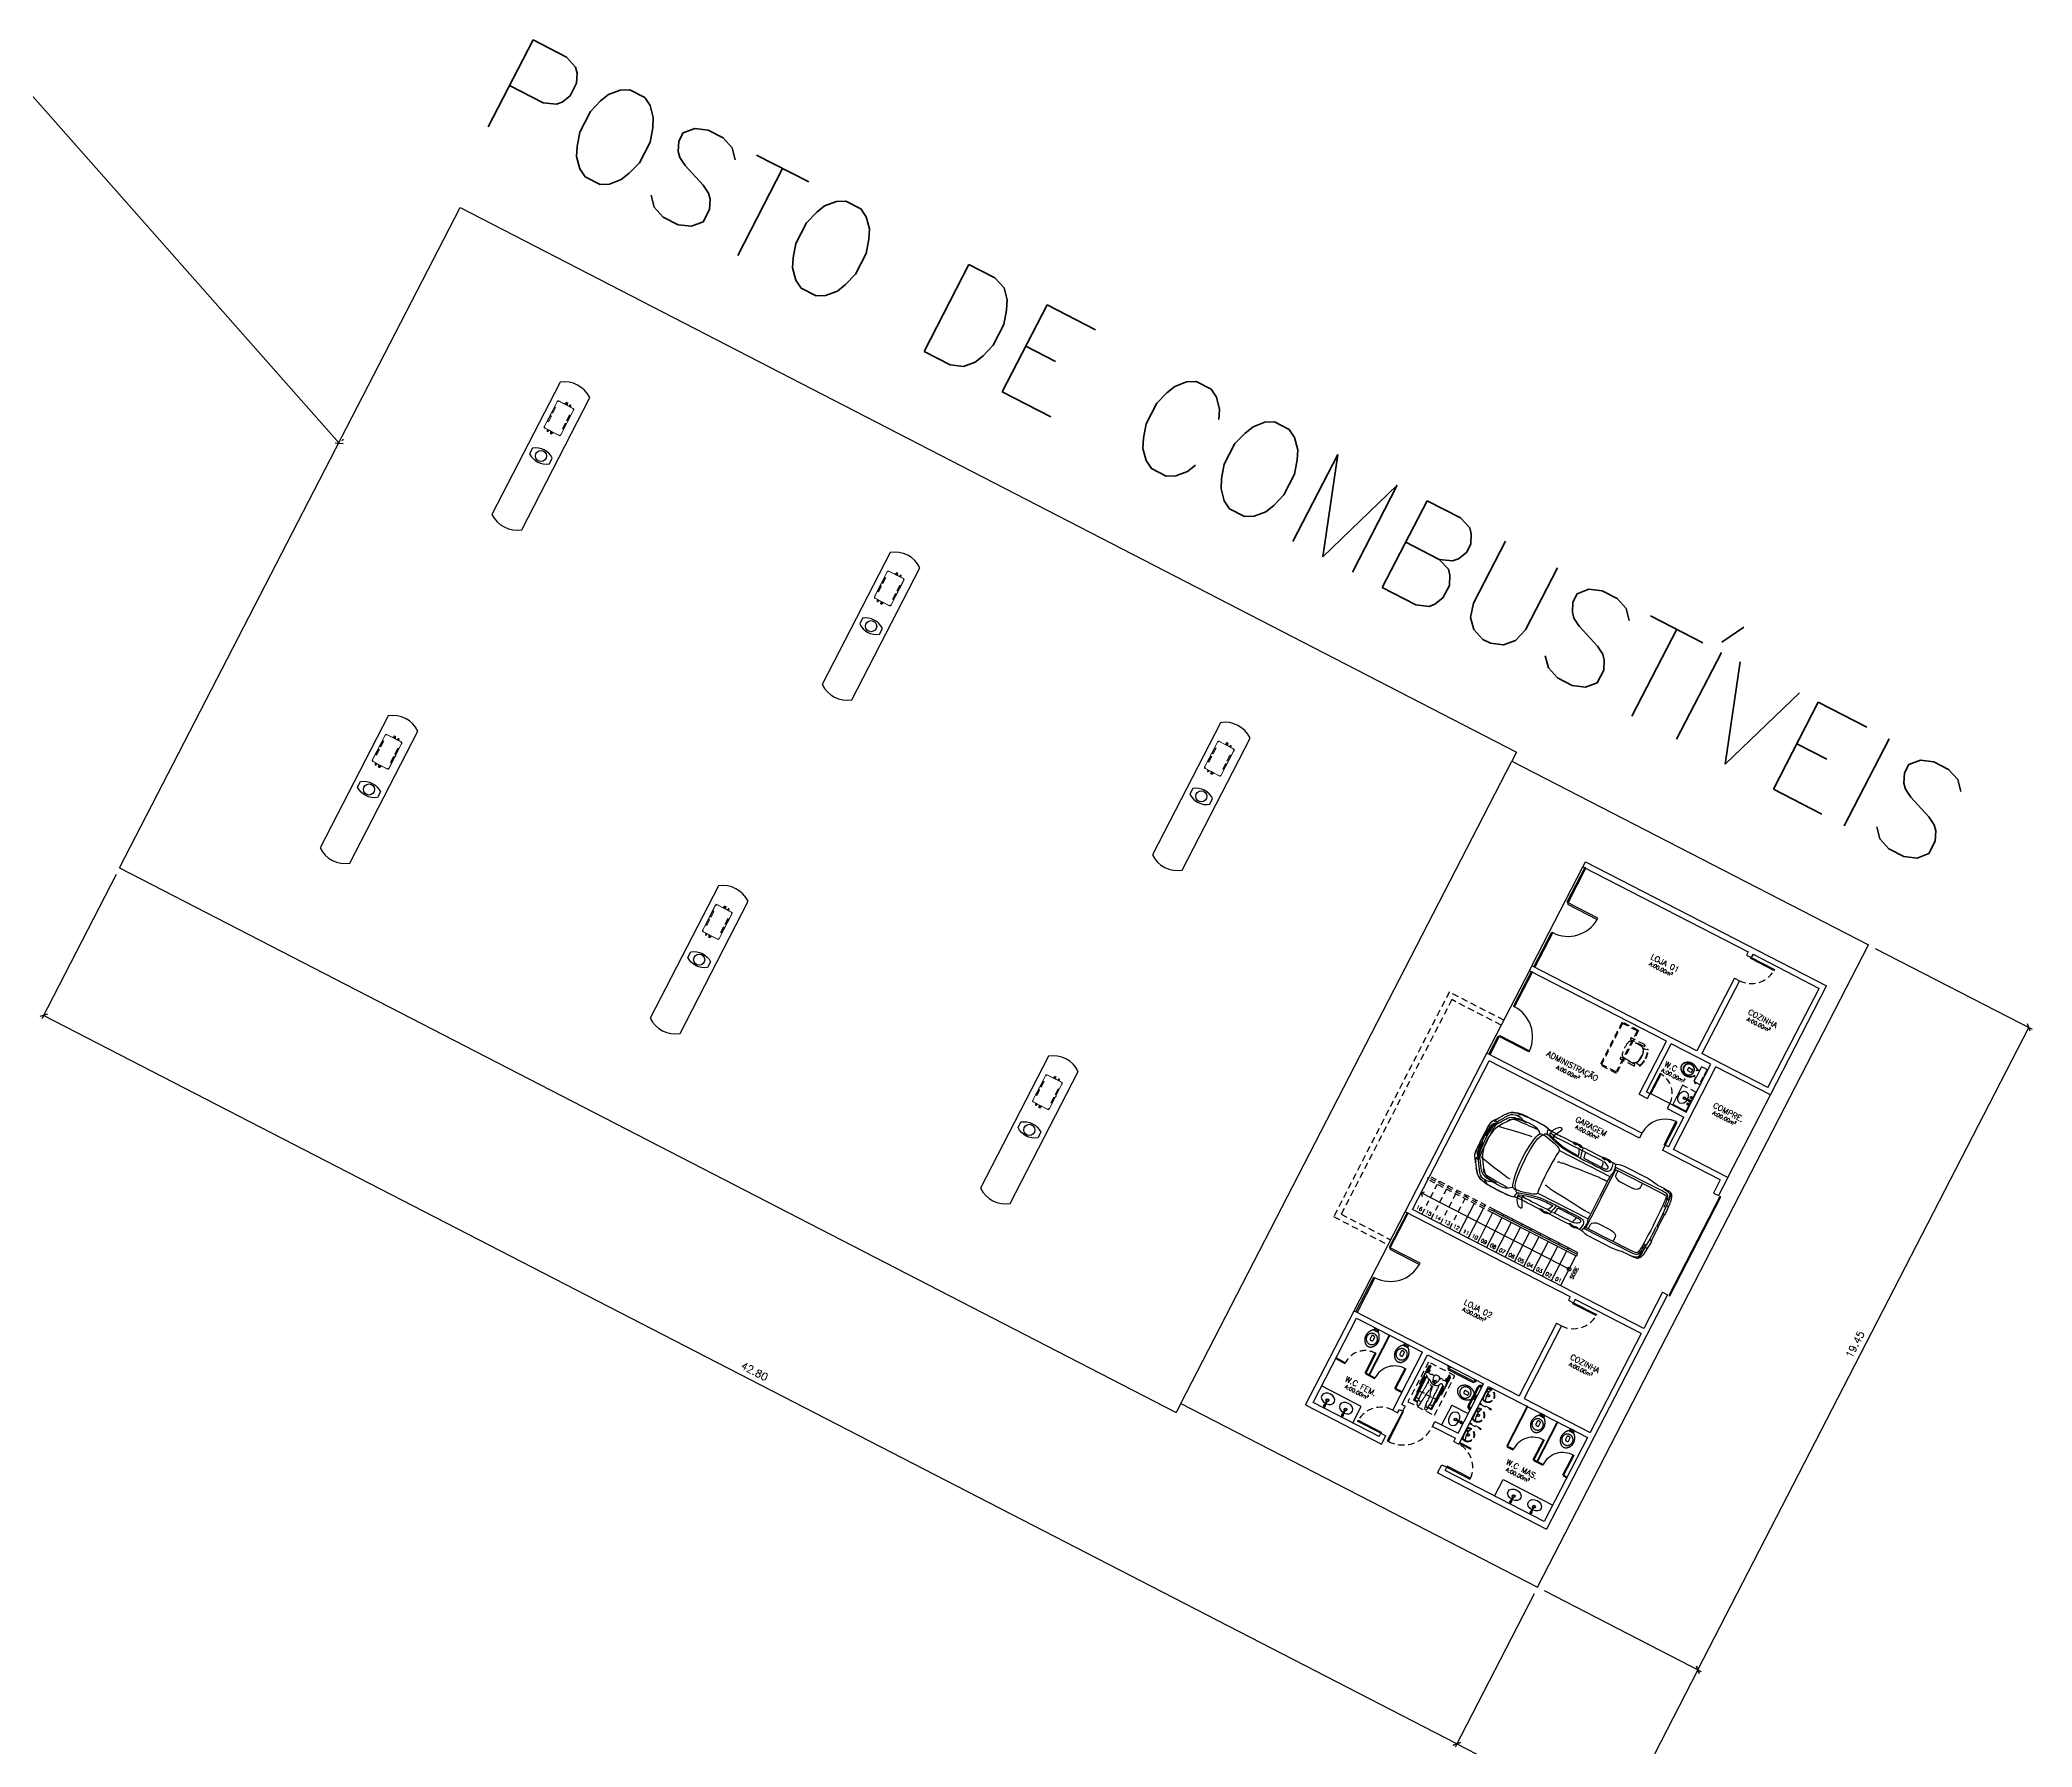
# Model space of a CAD drawing. Header units: millimetres. Extents: x 1111 to 2600, y -509 to -91.
# Drawn here: x 2455.7 to 2509.3, y -231.2 to -185.2 of the extents above; entities that cross this region are included whole.
import ezdxf

# ---------------------------------------------------------------- set-up
doc = ezdxf.new("R2010")
doc.units = ezdxf.units.MM
doc.header["$PDMODE"] = 35
doc.linetypes.add('HIDDEN', pattern=[0.375, 0.25, -0.125])
for name, color, linetype in [('ARQ-ALVENARIA', 4, 'Continuous'), ('ARQ-COTAS', 30, 'Continuous'), ('ARQ-ESQ-02', 2, 'Continuous'), ('ARQ-ESTRUTURA', 6, 'Continuous'), ('ARQ-PENA-01', 1, 'Continuous'), ('ARQ-PENA-02', 2, 'Continuous'), ('ARQ-PENA-FINA-CINZA', 8, 'Continuous'), ('ARQ-PROJ-01', 1, 'HIDDEN'), ('ARQ-PÇ-HIDROSSAN', 7, 'Continuous'), ('ARQ-TEXTO2', 2, 'Continuous'), ('ARQ-TEXTO3', 3, 'Continuous')]:
    doc.layers.add(name, color=color, linetype=linetype)
doc.layers.add('ARQ-VP', color=7, linetype='Continuous', plot=False)
doc.styles.add('ROMANS', font='romans')
doc.styles.add('Romans_Anot', font='romans.shx')
doc.dimstyles.new('Escala 1-100', dxfattribs={"dimtxt": 0.2, "dimasz": 0.15, "dimexe": 0.1, "dimexo": 0.2, "dimgap": 0.15, "dimtad": 1, "dimzin": 4, "dimdsep": 46, "dimtxsty": 'Romans_Anot', "dimblk": 'OBLIQUE', "dimcen": 0.25, "dimclrd": 256, "dimclre": 256, "dimclrt": 2, "dimadec": 0, "dimazin": 0, "dimtfac": 1, "dimtix": 1, "dimtmove": 2, "dimatfit": 3, "dimfxl": 0, "dimlwd": -1, "dimlwe": -1, "dimarcsym": 0})
doc.dimstyles.new('Escala 1-1000', dxfattribs={"dimscale": 10, "dimtxt": 0.2, "dimasz": 0.15, "dimexe": 0.1, "dimexo": 0.2, "dimgap": 0.15, "dimtad": 1, "dimzin": 4, "dimdsep": 46, "dimtxsty": 'Romans_Anot', "dimblk": 'OBLIQUE', "dimcen": 0.25, "dimclrd": 256, "dimclre": 256, "dimclrt": 2, "dimadec": 0, "dimazin": 0, "dimtfac": 1, "dimtix": 1, "dimtmove": 2, "dimatfit": 3, "dimfxl": 0, "dimlwd": -1, "dimlwe": -1, "dimarcsym": 0})

# ---------------------------------------------------------------- blocks, each defined once
blk = doc.blocks.new('BOMBA SUPERIOR')
at = {"layer": 'ARQ-PENA-FINA-CINZA', "lineweight": 5}
for p, q in [((807.283, 415.897), (807.282, 415.896)), ((807.282, 415.896), (807.282, 415.852)), ((807.283, 415.895), (807.282, 415.896)), ((807.282, 415.876), (807.283, 415.877)), ((807.282, 415.872), (807.283, 415.87)), ((807.282, 415.852), (807.283, 415.853)), ((807.282, 415.852), (807.283, 415.851)), ((807.32, 415.895), (807.283, 415.897)), ((807.283, 415.897), (807.283, 415.897)), ((807.32, 415.893), (807.283, 415.895)), ((807.283, 415.895), (807.283, 415.895)), ((807.283, 415.877), (807.283, 415.877)), ((807.283, 415.877), (807.31, 415.877)), ((807.283, 415.87), (807.283, 415.87)), ((807.283, 415.87), (807.31, 415.87)), ((807.283, 415.853), (807.32, 415.855)), ((807.283, 415.853), (807.283, 415.853)), ((807.283, 415.851), (807.32, 415.852)), ((807.283, 415.851), (807.283, 415.851)), ((807.295, 415.988), (807.296, 415.994)), ((807.296, 415.982), (807.295, 415.988)), ((807.295, 415.874), (807.295, 415.875)), ((807.295, 415.875), (807.311, 415.875)), ((807.295, 415.873), (807.295, 415.874)), ((807.311, 415.873), (807.295, 415.873)), ((807.295, 415.873), (807.295, 415.873)), ((807.295, 415.873), (807.295, 415.873)), ((807.296, 415.994), (807.3, 415.998)), ((807.3, 415.978), (807.296, 415.982)), ((807.3, 415.998), (807.304, 416.002)), ((807.304, 415.974), (807.3, 415.978)), ((807.304, 416.002), (807.31, 416.003)), ((807.31, 415.973), (807.304, 415.974)), ((807.31, 416.003), (807.327, 416.003)), ((807.327, 415.973), (807.31, 415.973)), ((807.321, 415.88), (807.312, 415.879)), ((807.312, 415.879), (807.312, 415.869)), ((807.312, 415.869), (807.312, 415.879)), ((807.312, 415.878), (807.312, 415.878)), ((807.312, 415.878), (807.312, 415.877)), ((807.312, 415.875), (807.312, 415.874)), ((807.312, 415.873), (807.312, 415.873)), ((807.312, 415.87), (807.312, 415.87)), ((807.312, 415.87), (807.312, 415.869)), ((807.312, 415.869), (807.313, 415.869)), ((807.321, 415.867), (807.312, 415.869)), ((807.321, 415.907), (807.32, 415.906)), ((807.32, 415.906), (807.321, 415.906)), ((807.32, 415.906), (807.32, 415.89)), ((807.32, 415.904), (807.32, 415.903)), ((807.321, 415.903), (807.32, 415.903)), ((807.32, 415.903), (807.321, 415.903)), ((807.321, 415.895), (807.32, 415.895)), ((807.32, 415.895), (807.321, 415.895)), ((807.32, 415.89), (807.321, 415.89)), ((807.321, 415.859), (807.32, 415.859)), ((807.32, 415.859), (807.32, 415.842)), ((807.32, 415.852), (807.32, 415.853)), ((807.32, 415.853), (807.321, 415.853)), ((807.321, 415.852), (807.32, 415.852)), ((807.321, 415.845), (807.32, 415.844)), ((807.32, 415.844), (807.321, 415.844)), ((807.32, 415.842), (807.32, 415.841)), ((807.32, 415.841), (807.321, 415.841)), ((807.323, 415.907), (807.321, 415.907)), ((807.321, 415.907), (807.321, 415.907)), ((807.321, 415.903), (807.321, 415.903)), ((807.321, 415.899), (807.322, 415.901)), ((807.321, 415.897), (807.321, 415.899)), ((807.321, 415.892), (807.321, 415.897)), ((807.321, 415.896), (807.321, 415.895)), ((807.321, 415.856), (807.321, 415.892)), ((807.321, 415.851), (807.321, 415.856)), ((807.321, 415.848), (807.321, 415.851)), ((807.322, 415.846), (807.321, 415.848)), ((807.321, 415.841), (807.321, 415.84)), ((807.321, 415.84), (807.322, 415.84)), ((807.322, 415.907), (807.342, 415.907)), ((807.322, 415.903), (807.323, 415.905)), ((807.322, 415.901), (807.322, 415.903)), ((807.322, 415.844), (807.322, 415.846)), ((807.323, 415.843), (807.322, 415.844)), ((807.342, 415.84), (807.322, 415.84)), ((807.322, 415.84), (807.323, 415.84)), ((807.323, 415.905), (807.324, 415.906)), ((807.323, 415.905), (807.323, 415.905)), ((807.323, 415.842), (807.323, 415.843)), ((807.324, 415.842), (807.323, 415.842)), ((807.324, 415.906), (807.342, 415.906)), ((807.342, 415.841), (807.324, 415.842)), ((807.327, 416.013), (807.327, 415.964)), ((807.346, 416.013), (807.327, 416.013)), ((807.327, 415.964), (807.346, 415.964)), ((807.346, 415.91), (807.338, 415.91)), ((807.338, 415.91), (807.338, 415.837)), ((807.338, 415.837), (807.346, 415.837)), ((807.343, 415.909), (807.342, 415.908)), ((807.342, 415.908), (807.342, 415.839)), ((807.342, 415.907), (807.342, 415.907)), ((807.342, 415.907), (807.342, 415.907)), ((807.342, 415.906), (807.342, 415.907)), ((807.342, 415.906), (807.342, 415.906)), ((807.342, 415.841), (807.342, 415.841)), ((807.342, 415.84), (807.342, 415.84)), ((807.342, 415.839), (807.342, 415.839)), ((807.342, 415.839), (807.343, 415.839)), ((807.344, 415.909), (807.343, 415.909)), ((807.343, 415.839), (807.344, 415.839)), ((807.344, 415.839), (807.344, 415.909)), ((807.344, 415.909), (807.346, 415.909)), ((807.344, 415.839), (807.346, 415.839)), ((807.347, 416.101), (807.346, 416.098)), ((807.346, 416.098), (807.346, 416.094)), ((807.346, 416.094), (807.346, 415.654)), ((807.346, 416.083), (807.346, 416.084)), ((807.346, 416.084), (807.348, 416.084)), ((807.347, 416.083), (807.346, 416.083)), ((807.346, 415.964), (807.346, 416.013)), ((807.346, 415.822), (807.346, 415.925)), ((807.346, 415.837), (807.346, 415.91)), ((807.346, 415.839), (807.346, 415.909)), ((807.346, 415.909), (807.346, 415.839)), ((807.346, 415.839), (807.346, 415.839)), ((807.346, 415.664), (807.346, 415.665)), ((807.346, 415.665), (807.347, 415.665)), ((807.348, 415.664), (807.346, 415.664)), ((807.348, 416.105), (807.347, 416.103)), ((807.347, 416.103), (807.347, 416.102)), ((807.347, 416.102), (807.347, 416.101)), ((807.349, 416.108), (807.348, 416.105)), ((807.348, 416.084), (807.348, 415.664)), ((807.35, 416.109), (807.349, 416.108)), ((807.351, 416.11), (807.35, 416.109)), ((807.353, 416.112), (807.351, 416.11)), ((807.354, 416.114), (807.353, 416.112)), ((807.355, 416.115), (807.354, 416.114)), ((807.356, 416.116), (807.355, 416.115)), ((807.358, 416.118), (807.356, 416.116)), ((807.36, 416.119), (807.358, 416.118)), ((807.361, 416.12), (807.36, 416.119)), ((807.361, 416.109), (807.36, 416.107)), ((807.36, 416.107), (807.361, 416.104)), ((807.362, 416.12), (807.361, 416.12)), ((807.363, 416.11), (807.361, 416.109)), ((807.361, 416.106), (807.361, 416.107)), ((807.361, 416.107), (807.363, 416.107)), ((807.361, 416.106), (807.361, 416.107)), ((807.363, 416.106), (807.361, 416.106)), ((807.361, 416.104), (807.363, 416.103)), ((807.364, 416.122), (807.362, 416.12)), ((807.365, 416.109), (807.363, 416.11)), ((807.364, 416.109), (807.363, 416.109)), ((807.363, 416.109), (807.363, 416.109)), ((807.363, 416.107), (807.363, 416.109)), ((807.363, 416.109), (807.364, 416.109)), ((807.363, 416.105), (807.363, 416.106)), ((807.363, 416.105), (807.363, 416.105)), ((807.363, 416.105), (807.364, 416.105)), ((807.364, 416.105), (807.363, 416.105)), ((807.363, 416.103), (807.365, 416.104)), ((807.367, 416.123), (807.364, 416.122)), ((807.364, 416.109), (807.364, 416.109)), ((807.364, 416.109), (807.364, 416.107)), ((807.364, 416.107), (807.365, 416.107)), ((807.365, 416.106), (807.364, 416.106)), ((807.364, 416.106), (807.364, 416.105)), ((807.364, 416.105), (807.364, 416.105)), ((807.367, 416.107), (807.365, 416.109)), ((807.365, 416.104), (807.367, 416.107)), ((807.365, 416.107), (807.365, 416.106)), ((807.365, 416.107), (807.365, 416.106)), ((807.368, 416.123), (807.367, 416.123)), ((807.372, 416.123), (807.368, 416.123)), ((807.375, 416.124), (807.372, 416.123)), ((807.376, 416.124), (807.375, 416.124)), ((807.386, 416.124), (807.376, 416.124)), ((807.386, 416.122), (808.126, 416.122)), ((807.387, 416.124), (808.125, 416.124)), ((807.715, 416.107), (807.543, 416.107)), ((807.543, 416.107), (807.543, 416.084)), ((807.543, 416.084), (807.715, 416.084)), ((807.716, 415.663), (807.544, 415.663)), ((807.544, 415.663), (807.544, 415.64)), ((807.715, 416.084), (807.715, 416.107)), ((807.716, 415.64), (807.716, 415.663)), ((807.742, 416.125), (807.745, 416.128)), ((807.742, 416.124), (807.745, 416.127)), ((807.743, 416.125), (807.742, 416.125)), ((807.742, 416.125), (807.742, 416.124)), ((807.745, 416.128), (807.767, 416.128)), ((807.745, 416.127), (807.767, 416.127)), ((807.767, 416.128), (807.77, 416.125)), ((807.767, 416.127), (807.77, 416.124)), ((807.77, 416.125), (807.769, 416.125)), ((807.77, 416.124), (807.77, 416.125)), ((807.968, 415.663), (807.796, 415.663)), ((807.796, 415.663), (807.796, 415.64)), ((807.968, 416.107), (807.797, 416.107)), ((807.797, 416.107), (807.797, 416.084)), ((807.797, 416.084), (807.968, 416.084)), ((807.968, 416.084), (807.968, 416.107)), ((807.968, 415.64), (807.968, 415.663)), ((808.136, 416.124), (808.126, 416.124)), ((808.137, 416.124), (808.136, 416.124)), ((808.14, 416.123), (808.137, 416.124)), ((808.143, 416.123), (808.14, 416.123)), ((808.144, 416.123), (808.143, 416.123)), ((808.147, 416.122), (808.144, 416.123)), ((808.146, 416.109), (808.145, 416.107)), ((808.145, 416.107), (808.146, 416.104)), ((808.149, 416.11), (808.146, 416.109)), ((808.146, 416.104), (808.149, 416.103)), ((808.15, 416.12), (808.147, 416.122)), ((808.148, 416.107), (808.147, 416.107)), ((808.147, 416.107), (808.147, 416.106)), ((808.147, 416.106), (808.147, 416.107)), ((808.147, 416.106), (808.148, 416.106)), ((808.149, 416.109), (808.148, 416.109)), ((808.148, 416.109), (808.148, 416.109)), ((808.148, 416.109), (808.148, 416.107)), ((808.148, 416.109), (808.149, 416.109)), ((808.148, 416.106), (808.148, 416.105)), ((808.148, 416.105), (808.148, 416.105)), ((808.148, 416.105), (808.149, 416.105)), ((808.149, 416.105), (808.148, 416.105)), ((808.151, 416.109), (808.149, 416.11)), ((808.15, 416.109), (808.149, 416.109)), ((808.149, 416.109), (808.149, 416.107)), ((808.149, 416.107), (808.15, 416.107)), ((808.15, 416.106), (808.149, 416.106)), ((808.149, 416.106), (808.149, 416.105)), ((808.149, 416.105), (808.15, 416.105)), ((808.149, 416.103), (808.151, 416.104)), ((808.151, 416.12), (808.15, 416.12)), ((808.15, 416.106), (808.15, 416.107)), ((808.15, 416.107), (808.15, 416.106)), ((808.152, 416.119), (808.151, 416.12)), ((808.152, 416.107), (808.151, 416.109)), ((808.151, 416.104), (808.152, 416.107)), ((808.154, 416.118), (808.152, 416.119)), ((808.156, 416.116), (808.154, 416.118)), ((808.157, 416.115), (808.156, 416.116)), ((808.158, 416.114), (808.157, 416.115)), ((808.159, 416.112), (808.158, 416.114)), ((808.161, 416.11), (808.159, 416.112)), ((808.162, 416.109), (808.161, 416.11)), ((808.162, 416.108), (808.162, 416.109)), ((808.163, 416.105), (808.162, 416.108)), ((808.164, 416.103), (808.163, 416.105)), ((808.165, 416.102), (808.164, 416.103)), ((808.164, 415.664), (808.164, 416.084)), ((808.164, 416.084), (808.166, 416.084)), ((808.166, 415.664), (808.164, 415.664)), ((808.165, 416.101), (808.165, 416.102)), ((808.165, 416.098), (808.165, 416.101)), ((808.165, 416.095), (808.165, 416.098)), ((808.166, 416.094), (808.165, 416.095)), ((808.165, 416.084), (808.165, 416.083)), ((808.165, 416.083), (808.166, 416.083)), ((808.166, 415.665), (808.165, 415.665)), ((808.165, 415.665), (808.165, 415.664)), ((808.166, 415.654), (808.166, 416.094)), ((808.166, 415.822), (808.166, 415.925)), ((808.166, 415.837), (808.166, 415.91)), ((808.166, 415.91), (808.173, 415.91)), ((808.166, 415.839), (808.166, 415.909)), ((808.166, 415.909), (808.166, 415.839)), ((808.167, 415.909), (808.166, 415.909)), ((808.167, 415.839), (808.166, 415.839)), ((808.166, 415.839), (808.166, 415.839)), ((808.173, 415.837), (808.166, 415.837)), ((808.184, 415.784), (808.166, 415.784)), ((808.166, 415.784), (808.166, 415.734)), ((808.166, 415.734), (808.184, 415.734)), ((808.167, 415.909), (808.168, 415.909)), ((808.167, 415.839), (808.167, 415.909)), ((808.168, 415.839), (808.167, 415.839)), ((808.168, 415.909), (808.169, 415.908)), ((808.169, 415.839), (808.168, 415.839)), ((808.169, 415.908), (808.169, 415.839)), ((808.17, 415.907), (808.169, 415.907)), ((808.169, 415.906), (808.169, 415.907)), ((808.17, 415.906), (808.169, 415.906)), ((808.169, 415.841), (808.17, 415.841)), ((808.169, 415.84), (808.17, 415.84)), ((808.169, 415.839), (808.169, 415.839)), ((808.19, 415.907), (808.17, 415.907)), ((808.17, 415.907), (808.17, 415.907)), ((808.188, 415.906), (808.17, 415.906)), ((808.17, 415.841), (808.188, 415.842)), ((808.17, 415.84), (808.19, 415.84)), ((808.173, 415.91), (808.173, 415.837)), ((808.184, 415.734), (808.184, 415.784)), ((808.184, 415.774), (808.201, 415.774)), ((808.201, 415.745), (808.184, 415.745)), ((808.188, 415.907), (808.19, 415.907)), ((808.188, 415.905), (808.188, 415.906)), ((808.189, 415.905), (808.188, 415.905)), ((808.188, 415.842), (808.189, 415.843)), ((808.188, 415.842), (808.188, 415.842)), ((808.19, 415.84), (808.188, 415.84)), ((808.19, 415.903), (808.189, 415.905)), ((808.189, 415.844), (808.19, 415.846)), ((808.189, 415.843), (808.189, 415.844)), ((808.19, 415.907), (808.191, 415.907)), ((808.19, 415.901), (808.19, 415.903)), ((808.19, 415.899), (808.19, 415.901)), ((808.191, 415.897), (808.19, 415.899)), ((808.19, 415.848), (808.191, 415.851)), ((808.19, 415.846), (808.19, 415.848)), ((808.191, 415.841), (808.19, 415.84)), ((808.19, 415.84), (808.19, 415.84)), ((808.191, 415.907), (808.192, 415.906)), ((808.191, 415.903), (808.192, 415.903)), ((808.192, 415.903), (808.191, 415.903)), ((808.191, 415.892), (808.191, 415.897)), ((808.191, 415.896), (808.191, 415.895)), ((808.191, 415.895), (808.192, 415.895)), ((808.191, 415.856), (808.191, 415.892)), ((808.192, 415.89), (808.191, 415.89)), ((808.191, 415.88), (808.199, 415.879)), ((808.191, 415.867), (808.199, 415.869)), ((808.191, 415.859), (808.192, 415.859)), ((808.191, 415.851), (808.191, 415.856)), ((808.191, 415.852), (808.192, 415.852)), ((808.191, 415.845), (808.192, 415.844)), ((808.192, 415.841), (808.191, 415.841)), ((808.192, 415.906), (808.192, 415.906)), ((808.192, 415.906), (808.192, 415.89)), ((808.192, 415.904), (808.192, 415.903)), ((808.192, 415.903), (808.192, 415.903)), ((808.192, 415.895), (808.228, 415.897)), ((808.192, 415.893), (808.228, 415.895)), ((808.192, 415.895), (808.192, 415.895)), ((808.192, 415.859), (808.192, 415.842)), ((808.228, 415.853), (808.192, 415.855)), ((808.192, 415.852), (808.192, 415.853)), ((808.192, 415.853), (808.192, 415.853)), ((808.192, 415.852), (808.228, 415.851)), ((808.192, 415.844), (808.192, 415.844)), ((808.192, 415.842), (808.192, 415.841)), ((808.199, 415.879), (808.199, 415.869)), ((808.199, 415.869), (808.199, 415.879)), ((808.2, 415.878), (808.199, 415.877)), ((808.199, 415.877), (808.199, 415.877)), ((808.199, 415.875), (808.2, 415.874)), ((808.2, 415.873), (808.199, 415.873)), ((808.199, 415.873), (808.199, 415.873)), ((808.199, 415.87), (808.199, 415.87)), ((808.199, 415.87), (808.2, 415.87)), ((808.199, 415.869), (808.2, 415.869)), ((808.2, 415.878), (808.2, 415.878)), ((808.216, 415.875), (808.2, 415.875)), ((808.2, 415.873), (808.216, 415.873)), ((808.2, 415.87), (808.2, 415.869)), ((808.228, 415.877), (808.201, 415.877)), ((808.228, 415.87), (808.201, 415.87)), ((808.201, 415.774), (808.207, 415.773)), ((808.207, 415.746), (808.201, 415.745)), ((808.207, 415.773), (808.212, 415.77)), ((808.212, 415.749), (808.207, 415.746)), ((808.212, 415.77), (808.215, 415.765)), ((808.215, 415.754), (808.212, 415.749)), ((808.215, 415.765), (808.216, 415.76)), ((808.216, 415.76), (808.215, 415.754)), ((808.217, 415.874), (808.216, 415.875)), ((808.216, 415.873), (808.216, 415.873)), ((808.216, 415.873), (808.217, 415.873)), ((808.217, 415.873), (808.217, 415.874)), ((808.228, 415.897), (808.229, 415.897)), ((808.228, 415.895), (808.229, 415.895)), ((808.229, 415.877), (808.228, 415.877)), ((808.229, 415.87), (808.228, 415.87)), ((808.229, 415.853), (808.228, 415.853)), ((808.228, 415.851), (808.229, 415.851)), ((808.229, 415.897), (808.23, 415.896)), ((808.229, 415.895), (808.23, 415.896)), ((808.23, 415.876), (808.229, 415.877)), ((808.23, 415.872), (808.229, 415.87)), ((808.23, 415.852), (808.229, 415.853)), ((808.229, 415.851), (808.23, 415.852)), ((808.23, 415.896), (808.23, 415.852)), ((807.346, 415.654), (807.346, 415.651)), ((807.346, 415.651), (807.347, 415.647)), ((807.347, 415.647), (807.347, 415.646)), ((807.347, 415.646), (807.348, 415.642)), ((807.348, 415.642), (807.35, 415.639)), ((807.35, 415.639), (807.351, 415.638)), ((807.351, 415.638), (807.353, 415.634)), ((807.353, 415.634), (807.355, 415.632)), ((807.355, 415.632), (807.357, 415.631)), ((807.358, 415.643), (807.357, 415.641)), ((807.357, 415.641), (807.358, 415.639)), ((807.357, 415.631), (807.36, 415.628)), ((807.36, 415.645), (807.358, 415.641)), ((807.36, 415.645), (807.358, 415.643)), ((807.358, 415.641), (807.36, 415.637)), ((807.358, 415.639), (807.36, 415.637)), ((807.361, 415.646), (807.36, 415.645)), ((807.363, 415.646), (807.36, 415.645)), ((807.361, 415.643), (807.36, 415.641)), ((807.36, 415.641), (807.361, 415.638)), ((807.36, 415.637), (807.361, 415.636)), ((807.36, 415.637), (807.363, 415.635)), ((807.36, 415.628), (807.361, 415.627)), ((807.363, 415.646), (807.361, 415.646)), ((807.363, 415.645), (807.361, 415.643)), ((807.361, 415.64), (807.361, 415.641)), ((807.361, 415.641), (807.363, 415.641)), ((807.361, 415.64), (807.361, 415.641)), ((807.363, 415.64), (807.361, 415.64)), ((807.361, 415.638), (807.363, 415.637)), ((807.361, 415.636), (807.363, 415.635)), ((807.361, 415.627), (807.364, 415.626)), ((807.367, 415.645), (807.363, 415.646)), ((807.367, 415.645), (807.363, 415.646)), ((807.365, 415.643), (807.363, 415.645)), ((807.363, 415.641), (807.363, 415.643)), ((807.363, 415.643), (807.364, 415.643)), ((807.364, 415.642), (807.363, 415.642)), ((807.363, 415.642), (807.363, 415.642)), ((807.363, 415.639), (807.363, 415.64)), ((807.363, 415.639), (807.363, 415.639)), ((807.363, 415.639), (807.364, 415.639)), ((807.364, 415.639), (807.363, 415.639)), ((807.363, 415.637), (807.365, 415.638)), ((807.363, 415.635), (807.367, 415.637)), ((807.363, 415.635), (807.367, 415.637)), ((807.364, 415.643), (807.364, 415.641)), ((807.364, 415.642), (807.364, 415.642)), ((807.364, 415.641), (807.365, 415.641)), ((807.365, 415.64), (807.364, 415.64)), ((807.364, 415.64), (807.364, 415.639)), ((807.364, 415.639), (807.364, 415.639)), ((807.364, 415.626), (807.368, 415.625)), ((807.367, 415.641), (807.365, 415.643)), ((807.365, 415.638), (807.367, 415.641)), ((807.365, 415.641), (807.365, 415.64)), ((807.365, 415.641), (807.365, 415.64)), ((807.368, 415.641), (807.367, 415.645)), ((807.368, 415.643), (807.367, 415.645)), ((807.367, 415.637), (807.368, 415.641)), ((807.367, 415.637), (807.368, 415.639)), ((807.369, 415.641), (807.368, 415.643)), ((807.368, 415.639), (807.369, 415.641)), ((807.368, 415.625), (807.369, 415.625)), ((807.369, 415.625), (807.374, 415.624)), ((807.374, 415.624), (807.376, 415.624)), ((807.376, 415.624), (807.386, 415.624)), ((807.386, 415.624), (807.386, 415.626)), ((807.386, 415.626), (808.126, 415.626)), ((807.386, 415.624), (807.387, 415.624)), ((807.387, 415.624), (807.386, 415.624)), ((808.125, 415.624), (807.387, 415.624)), ((807.387, 415.624), (807.388, 415.624)), ((807.544, 415.64), (807.716, 415.64)), ((807.742, 415.623), (807.742, 415.624)), ((807.742, 415.624), (807.745, 415.62)), ((807.745, 415.619), (807.742, 415.623)), ((807.742, 415.623), (807.743, 415.623)), ((807.745, 415.62), (807.767, 415.62)), ((807.767, 415.619), (807.745, 415.619)), ((807.767, 415.62), (807.77, 415.624)), ((807.77, 415.623), (807.767, 415.619)), ((807.77, 415.623), (807.769, 415.623)), ((807.77, 415.624), (807.77, 415.623)), ((807.796, 415.64), (807.968, 415.64)), ((808.125, 415.624), (808.125, 415.624)), ((808.125, 415.624), (808.136, 415.624)), ((808.126, 415.624), (808.125, 415.624)), ((808.126, 415.626), (808.126, 415.624)), ((808.136, 415.624), (808.138, 415.624)), ((808.138, 415.624), (808.142, 415.625)), ((808.142, 415.625), (808.144, 415.625)), ((808.145, 415.645), (808.143, 415.641)), ((808.145, 415.645), (808.143, 415.643)), ((808.143, 415.643), (808.143, 415.641)), ((808.143, 415.641), (808.145, 415.637)), ((808.143, 415.641), (808.143, 415.639)), ((808.143, 415.639), (808.145, 415.637)), ((808.147, 415.646), (808.144, 415.646)), ((808.144, 415.646), (808.144, 415.641)), ((808.144, 415.641), (808.147, 415.641)), ((808.144, 415.625), (808.147, 415.626)), ((808.146, 415.646), (808.145, 415.645)), ((808.149, 415.646), (808.145, 415.645)), ((808.146, 415.643), (808.145, 415.641)), ((808.145, 415.641), (808.146, 415.638)), ((808.145, 415.637), (808.146, 415.636)), ((808.145, 415.637), (808.149, 415.635)), ((808.149, 415.646), (808.146, 415.646)), ((808.149, 415.645), (808.146, 415.643)), ((808.146, 415.638), (808.149, 415.637)), ((808.146, 415.636), (808.149, 415.635)), ((808.147, 415.641), (808.147, 415.646)), ((808.147, 415.641), (808.147, 415.64)), ((808.147, 415.64), (808.147, 415.641)), ((808.147, 415.641), (808.148, 415.641)), ((808.147, 415.64), (808.148, 415.64)), ((808.147, 415.626), (808.15, 415.627)), ((808.148, 415.641), (808.148, 415.643)), ((808.148, 415.643), (808.149, 415.643)), ((808.149, 415.642), (808.148, 415.642)), ((808.148, 415.642), (808.148, 415.642)), ((808.148, 415.64), (808.148, 415.639)), ((808.148, 415.639), (808.148, 415.639)), ((808.148, 415.639), (808.149, 415.639)), ((808.149, 415.639), (808.148, 415.639)), ((808.152, 415.645), (808.149, 415.646)), ((808.152, 415.645), (808.149, 415.646)), ((808.151, 415.643), (808.149, 415.645)), ((808.149, 415.643), (808.149, 415.641)), ((808.15, 415.642), (808.149, 415.642)), ((808.149, 415.641), (808.15, 415.641)), ((808.15, 415.64), (808.149, 415.64)), ((808.149, 415.64), (808.149, 415.639)), ((808.149, 415.639), (808.15, 415.639)), ((808.149, 415.637), (808.151, 415.638)), ((808.149, 415.635), (808.152, 415.637)), ((808.149, 415.635), (808.152, 415.637)), ((808.15, 415.64), (808.15, 415.641)), ((808.15, 415.641), (808.15, 415.64)), ((808.15, 415.627), (808.152, 415.628)), ((808.152, 415.641), (808.151, 415.643)), ((808.151, 415.638), (808.152, 415.641)), ((808.154, 415.641), (808.152, 415.645)), ((808.154, 415.643), (808.152, 415.645)), ((808.152, 415.637), (808.154, 415.641)), ((808.152, 415.637), (808.154, 415.639)), ((808.152, 415.628), (808.155, 415.631)), ((808.154, 415.641), (808.154, 415.643)), ((808.154, 415.639), (808.154, 415.641)), ((808.155, 415.631), (808.157, 415.632)), ((808.157, 415.632), (808.158, 415.634)), ((808.158, 415.634), (808.161, 415.638)), ((808.161, 415.638), (808.162, 415.639)), ((808.162, 415.639), (808.163, 415.642)), ((808.163, 415.642), (808.165, 415.646)), ((808.165, 415.651), (808.166, 415.654)), ((808.165, 415.647), (808.165, 415.651)), ((808.165, 415.646), (808.165, 415.647))]:
    blk.add_line(p, q, dxfattribs=at)
for centre, radius in [((807.363, 416.107), 0.00513), ((807.363, 416.107), 0.00546), ((808.148, 416.107), 0.00513), ((808.149, 416.107), 0.00546)]:
    blk.add_circle(centre, radius, dxfattribs=at)
blk = doc.blocks.new('_Oblique')
at = {"color": 0, "linetype": 'ByBlock', "lineweight": -2}
blk.add_line((-0.5, -0.5), (0.5, 0.5), dxfattribs=at)
blk = doc.blocks.new('*D422')
at = {"layer": 'ARQ-COTAS', "transparency": 16777216}
for p, q in [((2457.725, -207.663), (2455.723, -211.548)), ((2493.812, -231.067), (2455.768, -211.459)), ((2495.895, -227.027), (2493.767, -231.156))]:
    blk.add_line(p, q, dxfattribs=at)
at = {"layer": 'DEFPOINTS', "color": 0, "transparency": 16777216}
for p in [(2457.816, -207.485), (2455.768, -211.459), (2495.986, -226.849)]:
    blk.add_point(p, dxfattribs=at)
at = {"layer": 'ARQ-COTAS', "transparency": 16777216, "xscale": 0.15, "yscale": 0.15, "zscale": 0.15}
for p, rotation in [((2455.768, -211.459), 152.7326999221148), ((2493.812, -231.067), 332.7326999221148)]:
    blk.add_blockref('_Oblique', p, dxfattribs=dict(at, rotation=rotation))
at = {"layer": 'ARQ-COTAS', "color": 2, "transparency": 16777216, "insert": (2474.905, -221.041), "char_height": 0.2, "attachment_point": 5, "rotation": 332.7327, "style": 'Romans_Anot'}
blk.add_mtext('42.80', dxfattribs=at)
blk = doc.blocks.new('*D423')
at = {"layer": 'ARQ-COTAS', "transparency": 16777216}
for p, q in [((2505.075, -209.652), (2509.301, -211.83)), ((2500.301, -229.073), (2509.212, -211.784)), ((2496.164, -226.941), (2500.39, -229.119))]:
    blk.add_line(p, q, dxfattribs=at)
at = {"layer": 'DEFPOINTS', "color": 0, "transparency": 16777216}
for p in [(2504.897, -209.561), (2509.212, -211.784), (2495.986, -226.849)]:
    blk.add_point(p, dxfattribs=at)
at = {"layer": 'ARQ-COTAS', "transparency": 16777216, "xscale": 0.15, "yscale": 0.15, "zscale": 0.15}
for p, rotation in [((2509.212, -211.784), 62.73269995504111), ((2500.301, -229.073), 242.7326999550411)]:
    blk.add_blockref('_Oblique', p, dxfattribs=dict(at, rotation=rotation))
at = {"layer": 'ARQ-COTAS', "color": 2, "transparency": 16777216, "insert": (2504.534, -220.314), "char_height": 0.2, "attachment_point": 5, "rotation": 62.7327, "style": 'Romans_Anot'}
blk.add_mtext('19.45', dxfattribs=at)
blk = doc.blocks.new('*D413')
at = {"layer": 'ARQ-COTAS', "transparency": 16777216}
for p, q in [((2459.061, -166.346), (2464.108, -172.063)), ((2388.48, -237.495), (2463.446, -171.313)), ((2384.095, -232.528), (2389.142, -238.245))]:
    blk.add_line(p, q, dxfattribs=at)
at = {"layer": 'DEFPOINTS', "color": 0, "transparency": 16777216}
for p in [(2457.737, -164.846), (2463.446, -171.313), (2382.771, -231.028)]:
    blk.add_point(p, dxfattribs=at)
at = {"layer": 'ARQ-COTAS', "transparency": 16777216, "xscale": 1.5, "yscale": 1.5, "zscale": 1.5}
for p, rotation in [((2463.446, -171.313), 41.43890348108829), ((2388.48, -237.495), 221.4389034810883)]:
    blk.add_blockref('_Oblique', p, dxfattribs=dict(at, rotation=rotation))
at = {"layer": 'ARQ-COTAS', "color": 2, "transparency": 16777216, "insert": (2424.309, -202.53), "char_height": 2, "attachment_point": 5, "rotation": 41.4389, "style": 'Romans_Anot'}
blk.add_mtext('100.00', dxfattribs=at)
blk = doc.blocks.new('*D418')
at = {"layer": 'ARQ-COTAS', "transparency": 16777216}
for p, q in [((2396.482, -220.873), (2485.37, -266.687)), ((2395.565, -222.651), (2396.024, -221.762)), ((2484.453, -268.465), (2484.911, -267.576))]:
    blk.add_line(p, q, dxfattribs=at)
at = {"layer": 'DEFPOINTS', "color": 0, "transparency": 16777216}
for p in [(2396.482, -220.873), (2485.37, -266.687), (2485.37, -266.687)]:
    blk.add_point(p, dxfattribs=at)
at = {"layer": 'ARQ-COTAS', "transparency": 16777216, "xscale": 1.5, "yscale": 1.5, "zscale": 1.5}
for p, rotation in [((2396.482, -220.873), 152.7326999590458), ((2485.37, -266.687), 332.7326999590458)]:
    blk.add_blockref('_Oblique', p, dxfattribs=dict(at, rotation=rotation))
at = {"layer": 'ARQ-COTAS', "color": 2, "transparency": 16777216, "insert": (2441.416, -239.219), "char_height": 2, "attachment_point": 5, "rotation": 332.7327, "style": 'Romans_Anot'}
blk.add_mtext('100.00', dxfattribs=at)
blk = doc.blocks.new('*D419')
at = {"layer": 'ARQ-COTAS', "transparency": 16777216}
for p, q in [((2485.37, -266.687), (2560.336, -200.505)), ((2561.659, -202.004), (2560.998, -201.255)), ((2486.693, -268.186), (2486.031, -267.437))]:
    blk.add_line(p, q, dxfattribs=at)
at = {"layer": 'DEFPOINTS', "color": 0, "transparency": 16777216}
for p in [(2560.336, -200.505), (2560.336, -200.505), (2485.37, -266.687)]:
    blk.add_point(p, dxfattribs=at)
at = {"layer": 'ARQ-COTAS', "transparency": 16777216, "xscale": 1.5, "yscale": 1.5, "zscale": 1.5}
for p, rotation in [((2560.336, -200.505), 41.43890348028825), ((2485.37, -266.687), 221.4389034802882)]:
    blk.add_blockref('_Oblique', p, dxfattribs=dict(at, rotation=rotation))
at = {"layer": 'ARQ-COTAS', "color": 2, "transparency": 16777216, "insert": (2521.198, -231.722), "char_height": 2, "attachment_point": 5, "rotation": 41.4389, "style": 'Romans_Anot'}
blk.add_mtext('100.00', dxfattribs=at)
blk = doc.blocks.new('*D420')
at = {"layer": 'ARQ-COTAS', "transparency": 16777216}
for p, q in [((2470.532, -156.469), (2467.911, -161.553)), ((2557.257, -206.478), (2468.369, -160.664)), ((2559.42, -202.283), (2556.799, -207.367))]:
    blk.add_line(p, q, dxfattribs=at)
at = {"layer": 'DEFPOINTS', "color": 0, "transparency": 16777216}
for p in [(2471.448, -154.691), (2468.369, -160.664), (2560.336, -200.505)]:
    blk.add_point(p, dxfattribs=at)
at = {"layer": 'ARQ-COTAS', "transparency": 16777216, "xscale": 1.5, "yscale": 1.5, "zscale": 1.5}
for p, rotation in [((2468.369, -160.664), 152.7326999569333), ((2557.257, -206.478), 332.7326999569333)]:
    blk.add_blockref('_Oblique', p, dxfattribs=dict(at, rotation=rotation))
at = {"layer": 'ARQ-COTAS', "color": 2, "transparency": 16777216, "insert": (2513.959, -181.349), "char_height": 2, "attachment_point": 5, "rotation": 332.7327, "style": 'Romans_Anot'}
blk.add_mtext('100.00', dxfattribs=at)
blk = doc.blocks.new('*D421')
at = {"layer": 'ARQ-COTAS', "transparency": 16777216}
for p, q in [((2495.895, -227.027), (2493.767, -231.156)), ((2493.812, -231.067), (2515.601, -242.297)), ((2517.683, -238.257), (2515.555, -242.386))]:
    blk.add_line(p, q, dxfattribs=at)
at = {"layer": 'DEFPOINTS', "color": 0, "transparency": 16777216}
for p in [(2495.986, -226.849), (2517.775, -238.079), (2515.601, -242.297)]:
    blk.add_point(p, dxfattribs=at)
at = {"layer": 'ARQ-COTAS', "transparency": 16777216, "xscale": 0.15, "yscale": 0.15, "zscale": 0.15}
for p, rotation in [((2493.812, -231.067), 152.7326999601301), ((2515.601, -242.297), 332.7326999601301)]:
    blk.add_blockref('_Oblique', p, dxfattribs=dict(at, rotation=rotation))
at = {"layer": 'ARQ-COTAS', "color": 2, "transparency": 16777216, "insert": (2504.821, -236.46), "char_height": 0.2, "attachment_point": 5, "rotation": 332.7327, "style": 'Romans_Anot'}
blk.add_mtext('24.51', dxfattribs=at)
blk = doc.blocks.new('*D424')
at = {"layer": 'ARQ-COTAS', "transparency": 16777216}
for p, q in [((2496.164, -226.941), (2500.39, -229.119)), ((2500.301, -229.073), (2481.849, -264.873)), ((2477.712, -262.741), (2481.938, -264.919))]:
    blk.add_line(p, q, dxfattribs=at)
at = {"layer": 'DEFPOINTS', "color": 0, "transparency": 16777216}
for p in [(2495.986, -226.849), (2477.535, -262.649), (2481.849, -264.873)]:
    blk.add_point(p, dxfattribs=at)
at = {"layer": 'ARQ-COTAS', "transparency": 16777216, "xscale": 0.15, "yscale": 0.15, "zscale": 0.15}
for p, rotation in [((2500.301, -229.073), 62.7326999940812), ((2481.849, -264.873), 242.7326999940812)]:
    blk.add_blockref('_Oblique', p, dxfattribs=dict(at, rotation=rotation))
at = {"layer": 'ARQ-COTAS', "color": 2, "transparency": 16777216, "insert": (2490.853, -246.858), "char_height": 0.2, "attachment_point": 5, "rotation": 62.7327, "style": 'Romans_Anot'}
blk.add_mtext('40.28', dxfattribs=at)
blk = doc.blocks.new('*D432')
at = {"layer": 'ARQ-COTAS', "transparency": 16777216}
for p, q in [((2429.863, -158.055), (2429.938, -157.989)), ((2463.724, -196.052), (2430.013, -157.922)), ((2463.846, -195.944), (2463.799, -195.986))]:
    blk.add_line(p, q, dxfattribs=at)
at = {"layer": 'DEFPOINTS', "color": 0, "transparency": 16777216}
for p in [(2430.013, -157.922), (2430.013, -157.922), (2463.697, -196.077)]:
    blk.add_point(p, dxfattribs=at)
at = {"layer": 'ARQ-COTAS', "transparency": 16777216, "xscale": 0.15, "yscale": 0.15, "zscale": 0.15}
for p, rotation in [((2430.013, -157.922), 131.4803139421148), ((2463.724, -196.052), 311.4803139421149)]:
    blk.add_blockref('_Oblique', p, dxfattribs=dict(at, rotation=rotation))
at = {"layer": 'ARQ-COTAS', "color": 2, "transparency": 16777216, "insert": (2447.056, -176.822), "char_height": 0.2, "attachment_point": 5, "rotation": 311.4803, "style": 'Romans_Anot'}
blk.add_mtext('51.00', dxfattribs=at)

msp = doc.modelspace()

# ---------------------------------------------------------------- hatches: boundary and pattern name
at = {"layer": 'ARQ-ALVENARIA'}
h = msp.add_hatch(color=8, dxfattribs=at)
h.paths.add_polyline_path([(2496.344, -214.623, 0.002536), (2496.378, -214.657)], flags=0)
h.paths.add_polyline_path([(2496.378, -214.657, 0.139761), (2496.437, -214.682)], flags=0)
h.paths.add_polyline_path([(2496.646, -214.53, 0.291649), (2496.653, -214.517)], flags=0)
h = msp.add_hatch(color=8, dxfattribs=at)
h.paths.add_polyline_path([(2495.508, -216.339, 0.001), (2495.461, -216.333)], flags=0)
h.paths.add_polyline_path([(2495.563, -216.373, 0.139158), (2495.508, -216.339)], flags=0)

# ---------------------------------------------------------------- linework, layer by layer
at = {"color": 8}
for p, q in [((2499.97, -213.712), (2499.971, -213.712)), ((2499.971, -213.713), (2499.972, -213.713)), ((2499.972, -213.713), (2500.071, -213.764)), ((2499.98, -213.694), (2499.979, -213.693)), ((2499.982, -213.695), (2499.981, -213.694)), ((2500.08, -213.745), (2499.982, -213.695)), ((2493.052, -220.902), (2492.912, -221.173)), ((2493.066, -220.909), (2492.971, -221.094)), ((2493.088, -220.89), (2492.996, -221.066)), ((2493.116, -220.904), (2493.068, -220.997)), ((2492.851, -221.418), (2492.647, -221.814)), ((2493.006, -221.173), (2492.67, -221.825)), ((2492.807, -221.451), (2492.733, -221.594)), ((2492.822, -221.459), (2492.748, -221.602)), ((2492.899, -221.198), (2492.812, -221.367)), ((2492.92, -221.215), (2492.823, -221.403)), ((2492.91, -221.212), (2492.826, -221.375)), ((2492.965, -221.196), (2492.851, -221.418)), ((2492.9, -221.195), (2492.904, -221.182)), ((2492.91, -221.174), (2492.92, -221.169)), ((2493.039, -221.311), (2492.949, -221.488)), ((2492.997, -221.135), (2493, -221.176)), ((2492.998, -221.155), (2493.013, -221.188)), ((2493.001, -221.161), (2492.998, -221.16)), ((2493.068, -220.997), (2493.031, -221.069)), ((2493.091, -221.009), (2493.057, -221.074)), ((2493.091, -221.009), (2493.068, -220.997)), ((2493.142, -221.451), (2493.082, -221.539)), ((2493.435, -221.418), (2493.109, -222.052)), ((2493.151, -221.459), (2493.124, -221.544)), ((2493.207, -221.159), (2493.149, -221.127)), ((2493.18, -221.279), (2493.162, -221.311)), ((2493.179, -221.271), (2493.18, -221.288)), ((2493.195, -221.319), (2493.183, -221.329)), ((2493.19, -221.278), (2493.213, -221.289)), ((2493.223, -221.337), (2493.203, -221.325)), ((2493.225, -221.338), (2493.247, -221.346)), ((2493.283, -221.331), (2493.264, -221.343)), ((2493.326, -221.409), (2493.294, -221.508)), ((2493.435, -221.474), (2493.335, -221.668)), ((2493.456, -221.503), (2493.364, -221.682)), ((2493.466, -221.506), (2493.385, -221.663)), ((2493.485, -221.503), (2493.399, -221.67)), ((2493.449, -221.447), (2493.44, -221.464)), ((2493.497, -221.492), (2493.507, -221.471)), ((2493.53, -221.235), (2493.5, -221.293)), ((2493.639, -221.204), (2493.51, -221.455)), ((2493.516, -221.428), (2493.546, -221.351)), ((2493.552, -221.247), (2493.519, -221.311)), ((2493.53, -221.235), (2493.552, -221.247)), ((2493.628, -221.168), (2493.543, -221.334)), ((2493.625, -221.197), (2493.546, -221.35)), ((2493.6, -221.154), (2493.552, -221.247)), ((2490.241, -221.964), (2490.296, -221.856)), ((2490.316, -221.866), (2490.261, -221.974)), ((2490.296, -221.856), (2490.297, -221.854)), ((2490.297, -221.854), (2490.298, -221.852)), ((2490.317, -221.865), (2490.316, -221.866)), ((2490.318, -221.863), (2490.317, -221.864)), ((2492.748, -221.866), (2492.647, -221.814)), ((2492.752, -221.854), (2492.652, -221.803)), ((2492.793, -221.775), (2492.694, -221.724)), ((2492.878, -221.607), (2492.78, -221.556)), ((2492.8, -221.953), (2492.84, -221.893)), ((2492.988, -221.995), (2492.977, -221.968)), ((2493.085, -221.714), (2492.979, -221.659)), ((2493.011, -222.009), (2493.03, -222.007)), ((2493.035, -222.014), (2493.131, -222.063)), ((2493.04, -222.003), (2493.137, -222.053)), ((2493.045, -221.998), (2493.111, -221.893)), ((2493.053, -221.775), (2493.085, -221.714)), ((2493.089, -221.928), (2493.178, -221.973)), ((2493.097, -221.678), (2493.117, -221.571)), ((2493.335, -221.668), (2493.131, -222.063)), ((2493.264, -221.806), (2493.165, -221.755)), ((2493.319, -221.715), (2493.245, -221.858)), ((2493.334, -221.723), (2493.261, -221.866)), ((2490.726, -222.214), (2490.782, -222.106)), ((2490.802, -222.116), (2490.746, -222.224)), ((2490.782, -222.106), (2490.782, -222.104)), ((2490.783, -222.104), (2490.783, -222.103)), ((2490.803, -222.115), (2490.802, -222.116)), ((2490.803, -222.113), (2490.803, -222.114)), ((2493.814, -222.367), (2493.813, -222.367)), ((2493.816, -222.368), (2493.815, -222.368)), ((2493.924, -222.424), (2493.816, -222.368)), ((2493.823, -222.346), (2493.825, -222.347)), ((2493.825, -222.347), (2493.827, -222.348)), ((2493.827, -222.348), (2493.935, -222.404)), ((2495.308, -224.439), (2495.253, -224.547)), ((2495.273, -224.557), (2495.328, -224.449)), ((2495.309, -224.437), (2495.308, -224.439)), ((2495.31, -224.436), (2495.309, -224.437)), ((2495.328, -224.449), (2495.329, -224.448)), ((2495.329, -224.447), (2495.33, -224.446)), ((2495.856, -224.721), (2495.8, -224.829)), ((2495.856, -224.72), (2495.856, -224.721)), ((2495.857, -224.718), (2495.857, -224.719)), ((2495.82, -224.839), (2495.876, -224.731)), ((2495.876, -224.731), (2495.876, -224.73)), ((2495.877, -224.729), (2495.877, -224.728))]:
    msp.add_line(p, q, dxfattribs=at)
for points in [[(2499.979, -213.693, 0), (2499.977, -213.693, 0), (2499.976, -213.692, 0), (2499.974, -213.692, 0), (2499.972, -213.692, 0), (2499.97, -213.693, 0), (2499.969, -213.694, 0), (2499.967, -213.695, 0), (2499.966, -213.696, 0), (2499.965, -213.698, 0), (2499.964, -213.699, 0), (2499.964, -213.701, 0), (2499.964, -213.703, 0), (2499.964, -213.705, 0), (2499.965, -213.706, 0), (2499.966, -213.708, 0), (2499.967, -213.71, 0), (2499.968, -213.711, 0), (2499.97, -213.712, 0)], [(2499.981, -213.694, 0), (2499.979, -213.693, 0), (2499.977, -213.693, 0), (2499.975, -213.693, 0), (2499.974, -213.693, 0), (2499.972, -213.694, 0), (2499.97, -213.695, 0), (2499.969, -213.696, 0), (2499.968, -213.697, 0), (2499.967, -213.699, 0), (2499.966, -213.7, 0), (2499.966, -213.702, 0), (2499.966, -213.704, 0), (2499.966, -213.706, 0), (2499.966, -213.707, 0), (2499.967, -213.709, 0), (2499.968, -213.71, 0), (2499.97, -213.712, 0), (2499.971, -213.713, 0)], [(2499.969, -213.711, 0), (2499.968, -213.71, 0), (2499.967, -213.708, 0), (2499.966, -213.707, 0), (2499.966, -213.705, 0), (2499.966, -213.703, 0), (2499.966, -213.702, 0), (2499.966, -213.7, 0), (2499.967, -213.699, 0)], [(2499.967, -213.699, 0), (2499.968, -213.697, 0), (2499.969, -213.696, 0), (2499.97, -213.695, 0), (2499.972, -213.694, 0), (2499.974, -213.693, 0), (2499.975, -213.693, 0), (2499.977, -213.693, 0), (2499.978, -213.693, 0)], [(2499.972, -213.713, 0), (2499.971, -213.712, 0), (2499.97, -213.711, 0), (2499.968, -213.71, 0), (2499.968, -213.708, 0), (2499.967, -213.706, 0), (2499.967, -213.704, 0), (2499.967, -213.703, 0), (2499.967, -213.701, 0), (2499.968, -213.699, 0)], [(2499.968, -213.699, 0), (2499.969, -213.698, 0), (2499.97, -213.696, 0), (2499.972, -213.695, 0), (2499.973, -213.694, 0), (2499.975, -213.694, 0), (2499.977, -213.694, 0), (2499.978, -213.694, 0), (2499.98, -213.694, 0), (2499.982, -213.695, 0)], [(2499.972, -213.713, 0), (2499.972, -213.713, 0)], [(2490.312, -221.851, 0), (2490.31, -221.85, 0), (2490.308, -221.85, 0), (2490.306, -221.849, 0), (2490.304, -221.85, 0), (2490.302, -221.85, 0), (2490.3, -221.851, 0), (2490.299, -221.852, 0), (2490.297, -221.854, 0), (2490.296, -221.856, 0)], [(2490.297, -221.854, 0), (2490.298, -221.853, 0), (2490.299, -221.851, 0), (2490.301, -221.85, 0), (2490.303, -221.849, 0), (2490.305, -221.848, 0), (2490.307, -221.848, 0), (2490.308, -221.848, 0), (2490.31, -221.849, 0), (2490.312, -221.849, 0), (2490.314, -221.85, 0), (2490.315, -221.852, 0), (2490.317, -221.853, 0), (2490.318, -221.855, 0), (2490.318, -221.857, 0), (2490.318, -221.859, 0), (2490.318, -221.861, 0), (2490.318, -221.863, 0), (2490.317, -221.865, 0)], [(2490.298, -221.852, 0), (2490.299, -221.851, 0), (2490.3, -221.849, 0), (2490.302, -221.848, 0), (2490.304, -221.847, 0), (2490.305, -221.847, 0), (2490.307, -221.846, 0), (2490.309, -221.846, 0), (2490.311, -221.847, 0), (2490.313, -221.848, 0), (2490.315, -221.849, 0), (2490.316, -221.85, 0), (2490.317, -221.852, 0), (2490.318, -221.853, 0), (2490.319, -221.855, 0), (2490.319, -221.857, 0), (2490.319, -221.859, 0), (2490.319, -221.861, 0), (2490.318, -221.863, 0)], [(2490.312, -221.849, 0), (2490.31, -221.849, 0), (2490.309, -221.848, 0), (2490.307, -221.848, 0), (2490.305, -221.848, 0), (2490.303, -221.849, 0), (2490.301, -221.85, 0), (2490.299, -221.851, 0), (2490.298, -221.852, 0)], [(2490.318, -221.862, 0), (2490.318, -221.86, 0), (2490.318, -221.858, 0), (2490.318, -221.856, 0), (2490.317, -221.855, 0), (2490.316, -221.853, 0), (2490.315, -221.851, 0), (2490.314, -221.85, 0), (2490.312, -221.849, 0)], [(2490.316, -221.866, 0), (2490.317, -221.864, 0), (2490.318, -221.862, 0), (2490.318, -221.86, 0), (2490.317, -221.858, 0), (2490.317, -221.856, 0), (2490.316, -221.855, 0), (2490.315, -221.853, 0), (2490.313, -221.852, 0), (2490.312, -221.851, 0)], [(2490.316, -221.866, 0), (2490.316, -221.866, 0)], [(2490.782, -222.104, 0), (2490.783, -222.103, 0), (2490.785, -222.101, 0), (2490.786, -222.1, 0), (2490.788, -222.099, 0), (2490.79, -222.099, 0), (2490.792, -222.098, 0), (2490.794, -222.098, 0), (2490.796, -222.099, 0), (2490.798, -222.1, 0), (2490.799, -222.101, 0), (2490.801, -222.102, 0), (2490.802, -222.104, 0), (2490.803, -222.105, 0), (2490.804, -222.107, 0), (2490.804, -222.109, 0), (2490.804, -222.111, 0), (2490.803, -222.113, 0), (2490.803, -222.115, 0)], [(2490.797, -222.101, 0), (2490.795, -222.1, 0), (2490.793, -222.1, 0), (2490.791, -222.1, 0), (2490.789, -222.1, 0), (2490.787, -222.101, 0), (2490.786, -222.101, 0), (2490.784, -222.103, 0), (2490.783, -222.104, 0), (2490.782, -222.106, 0)], [(2490.783, -222.103, 0), (2490.784, -222.101, 0), (2490.786, -222.1, 0), (2490.787, -222.098, 0), (2490.789, -222.097, 0), (2490.791, -222.097, 0), (2490.793, -222.097, 0), (2490.795, -222.097, 0), (2490.797, -222.097, 0), (2490.799, -222.098, 0), (2490.8, -222.099, 0), (2490.802, -222.1, 0), (2490.803, -222.102, 0), (2490.804, -222.104, 0), (2490.804, -222.105, 0), (2490.805, -222.107, 0), (2490.805, -222.109, 0), (2490.804, -222.111, 0), (2490.803, -222.113, 0)], [(2490.798, -222.099, 0), (2490.796, -222.099, 0), (2490.794, -222.098, 0), (2490.792, -222.098, 0), (2490.79, -222.099, 0), (2490.788, -222.099, 0), (2490.786, -222.1, 0), (2490.785, -222.101, 0), (2490.784, -222.102, 0)], [(2490.802, -222.116, 0), (2490.803, -222.114, 0), (2490.803, -222.112, 0), (2490.803, -222.11, 0), (2490.803, -222.108, 0), (2490.802, -222.107, 0), (2490.801, -222.105, 0), (2490.8, -222.103, 0), (2490.799, -222.102, 0), (2490.797, -222.101, 0)], [(2490.803, -222.112, 0), (2490.804, -222.111, 0), (2490.804, -222.109, 0), (2490.803, -222.107, 0), (2490.803, -222.105, 0), (2490.802, -222.103, 0), (2490.801, -222.102, 0), (2490.799, -222.1, 0), (2490.798, -222.099, 0)], [(2490.802, -222.116, 0), (2490.802, -222.116, 0)], [(2493.813, -222.367, 0), (2493.811, -222.366, 0), (2493.81, -222.364, 0), (2493.809, -222.363, 0), (2493.808, -222.361, 0), (2493.807, -222.359, 0), (2493.807, -222.357, 0), (2493.807, -222.355, 0), (2493.807, -222.353, 0), (2493.808, -222.351, 0), (2493.809, -222.35, 0), (2493.811, -222.348, 0), (2493.812, -222.347, 0), (2493.814, -222.346, 0), (2493.816, -222.345, 0), (2493.818, -222.345, 0), (2493.82, -222.345, 0), (2493.822, -222.346, 0), (2493.823, -222.346, 0)], [(2493.815, -222.368, 0), (2493.813, -222.366, 0), (2493.812, -222.365, 0), (2493.81, -222.364, 0), (2493.81, -222.362, 0), (2493.809, -222.36, 0), (2493.809, -222.358, 0), (2493.809, -222.356, 0), (2493.809, -222.354, 0), (2493.81, -222.352, 0), (2493.811, -222.351, 0), (2493.812, -222.349, 0), (2493.814, -222.348, 0), (2493.816, -222.347, 0), (2493.818, -222.346, 0), (2493.82, -222.346, 0), (2493.821, -222.346, 0), (2493.823, -222.347, 0), (2493.825, -222.347, 0)], [(2493.81, -222.352, 0), (2493.809, -222.354, 0), (2493.809, -222.356, 0), (2493.809, -222.358, 0), (2493.809, -222.36, 0), (2493.809, -222.362, 0), (2493.81, -222.364, 0), (2493.812, -222.365, 0), (2493.813, -222.366, 0)], [(2493.823, -222.346, 0), (2493.821, -222.346, 0), (2493.819, -222.346, 0), (2493.817, -222.346, 0), (2493.815, -222.347, 0), (2493.813, -222.348, 0), (2493.812, -222.349, 0), (2493.811, -222.351, 0), (2493.81, -222.352, 0)], [(2493.811, -222.353, 0), (2493.811, -222.355, 0), (2493.81, -222.357, 0), (2493.81, -222.359, 0), (2493.81, -222.361, 0), (2493.811, -222.363, 0), (2493.812, -222.364, 0), (2493.813, -222.366, 0), (2493.814, -222.367, 0), (2493.816, -222.368, 0)], [(2493.827, -222.348, 0), (2493.825, -222.347, 0), (2493.823, -222.347, 0), (2493.821, -222.347, 0), (2493.819, -222.347, 0), (2493.817, -222.348, 0), (2493.815, -222.349, 0), (2493.814, -222.35, 0), (2493.812, -222.351, 0), (2493.811, -222.353, 0)], [(2493.827, -222.348, 0), (2493.827, -222.348, 0)], [(2495.308, -224.439, 0), (2495.309, -224.437, 0), (2495.311, -224.436, 0), (2495.312, -224.434, 0), (2495.314, -224.434, 0), (2495.316, -224.433, 0), (2495.318, -224.433, 0), (2495.32, -224.433, 0), (2495.322, -224.433, 0), (2495.324, -224.434, 0)], [(2495.308, -224.439, 0), (2495.308, -224.439, 0)], [(2495.329, -224.448, 0), (2495.33, -224.446, 0), (2495.33, -224.444, 0), (2495.33, -224.442, 0), (2495.33, -224.44, 0), (2495.329, -224.438, 0), (2495.329, -224.437, 0), (2495.327, -224.435, 0), (2495.326, -224.434, 0), (2495.324, -224.433, 0), (2495.322, -224.432, 0), (2495.32, -224.431, 0), (2495.318, -224.431, 0), (2495.316, -224.432, 0), (2495.315, -224.432, 0), (2495.313, -224.433, 0), (2495.311, -224.434, 0), (2495.31, -224.436, 0), (2495.309, -224.437, 0)], [(2495.33, -224.446, 0), (2495.331, -224.444, 0), (2495.331, -224.442, 0), (2495.331, -224.44, 0), (2495.331, -224.438, 0), (2495.33, -224.437, 0), (2495.329, -224.435, 0), (2495.328, -224.433, 0), (2495.327, -224.432, 0), (2495.325, -224.431, 0), (2495.323, -224.43, 0), (2495.321, -224.43, 0), (2495.319, -224.43, 0), (2495.317, -224.43, 0), (2495.316, -224.43, 0), (2495.314, -224.431, 0), (2495.312, -224.433, 0), (2495.311, -224.434, 0), (2495.31, -224.436, 0)], [(2495.31, -224.435, 0), (2495.312, -224.434, 0), (2495.313, -224.433, 0), (2495.315, -224.432, 0), (2495.317, -224.431, 0), (2495.319, -224.431, 0), (2495.321, -224.431, 0), (2495.323, -224.432, 0), (2495.324, -224.433, 0)], [(2495.324, -224.433, 0), (2495.326, -224.434, 0), (2495.327, -224.435, 0), (2495.329, -224.436, 0), (2495.33, -224.438, 0), (2495.33, -224.44, 0), (2495.33, -224.442, 0), (2495.33, -224.444, 0), (2495.33, -224.445, 0)], [(2495.324, -224.434, 0), (2495.325, -224.435, 0), (2495.327, -224.436, 0), (2495.328, -224.438, 0), (2495.329, -224.44, 0), (2495.329, -224.442, 0), (2495.33, -224.443, 0), (2495.33, -224.445, 0), (2495.329, -224.447, 0), (2495.328, -224.449, 0)], [(2495.876, -224.73, 0), (2495.877, -224.728, 0), (2495.878, -224.726, 0), (2495.878, -224.724, 0), (2495.877, -224.722, 0), (2495.877, -224.72, 0), (2495.876, -224.719, 0), (2495.875, -224.717, 0), (2495.873, -224.716, 0), (2495.871, -224.715, 0), (2495.87, -224.714, 0), (2495.868, -224.714, 0), (2495.866, -224.713, 0), (2495.864, -224.714, 0), (2495.862, -224.714, 0), (2495.86, -224.715, 0), (2495.859, -224.716, 0), (2495.857, -224.718, 0), (2495.856, -224.72, 0)], [(2495.856, -224.721, 0), (2495.857, -224.719, 0), (2495.858, -224.718, 0), (2495.859, -224.717, 0), (2495.861, -224.716, 0), (2495.863, -224.715, 0), (2495.865, -224.715, 0), (2495.867, -224.715, 0), (2495.869, -224.715, 0), (2495.871, -224.716, 0)], [(2495.856, -224.721, 0), (2495.856, -224.721, 0)], [(2495.877, -224.728, 0), (2495.878, -224.726, 0), (2495.878, -224.724, 0), (2495.879, -224.722, 0), (2495.878, -224.721, 0), (2495.878, -224.719, 0), (2495.877, -224.717, 0), (2495.876, -224.715, 0), (2495.874, -224.714, 0), (2495.872, -224.713, 0), (2495.871, -224.712, 0), (2495.869, -224.712, 0), (2495.867, -224.712, 0), (2495.865, -224.712, 0), (2495.863, -224.713, 0), (2495.861, -224.713, 0), (2495.86, -224.715, 0), (2495.858, -224.716, 0), (2495.857, -224.718, 0)], [(2495.858, -224.717, 0), (2495.859, -224.716, 0), (2495.861, -224.715, 0), (2495.862, -224.714, 0), (2495.864, -224.714, 0), (2495.866, -224.713, 0), (2495.868, -224.714, 0), (2495.87, -224.714, 0), (2495.872, -224.715, 0)], [(2495.871, -224.716, 0), (2495.872, -224.717, 0), (2495.874, -224.718, 0), (2495.875, -224.72, 0), (2495.876, -224.722, 0), (2495.877, -224.724, 0), (2495.877, -224.726, 0), (2495.877, -224.728, 0), (2495.876, -224.729, 0), (2495.876, -224.731, 0)], [(2495.872, -224.715, 0), (2495.873, -224.716, 0), (2495.875, -224.717, 0), (2495.876, -224.719, 0), (2495.877, -224.72, 0), (2495.877, -224.722, 0), (2495.878, -224.724, 0), (2495.878, -224.726, 0), (2495.877, -224.728, 0)]]:
    msp.add_polyline3d(points, dxfattribs=at)
for centre in [(2500.03, -213.843), (2500.121, -213.666)]:
    msp.add_circle(centre, 0.025, dxfattribs=at)
for centre, radius, start, end in [((2500.03, -213.843), 0.02, 332.7327, 242.7327), ((2500.03, -213.843), 0.02, 152.7327, 242.7327), ((2500.03, -213.843), 0.02, 332.7327, 152.7327), ((2500.03, -213.843), 0.02, 242.7327, 332.7327), ((2500.075, -213.755), 0.027, 175.0556, 242.7327), ((2500.075, -213.755), 0.026, 175.9606, 129.1253), ((2500.075, -213.755), 0.027, 242.7327, 130.0444), ((2500.075, -213.755), 0.0103, 242.7327, 62.7327), ((2500.121, -213.666), 0.02, 332.7327, 242.7327), ((2500.121, -213.666), 0.02, 152.7327, 242.7327), ((2500.121, -213.666), 0.02, 332.7327, 152.7327), ((2500.121, -213.666), 0.02, 242.7327, 332.7327), ((2493.059, -220.905), 0.00794, 332.7327, 152.7327), ((2493.102, -220.897), 0.0159, 332.7327, 152.7327), ((2492.814, -221.455), 0.00864, 332.7327, 152.7327), ((2492.819, -221.371), 0.00794, 152.7327, 332.7327), ((2492.837, -221.411), 0.0159, 152.7327, 332.7327), ((2492.909, -221.198), 0.00949, 163.4317, 217.1391), ((2492.927, -221.184), 0.032, 217.1391, 280.5127), ((2492.916, -221.185), 0.013, 116.5377, 163.4317), ((2492.925, -221.179), 0.0112, 49.1512, 116.5377), ((2492.95, -221.166), 0.0187, 152.028, 229.0218), ((2492.93, -221.203), 0.0134, 280.5127, 340.5592), ((2493.657, -221.542), 0.82, 146.2784, 152.028), ((2493.212, -221.622), 0.295, 153.0447, 160.182), ((2492.991, -221.118), 0.0817, 229.0218, 257.0855), ((2492.966, -221.215), 0.0245, 112.2221, 160.5592), ((2492.978, -221.177), 0.0216, 257.0855, 3.7618), ((2493.033, -221.125), 0.0693, 122.1586, 146.2784), ((2493.033, -221.125), 0.0693, 118.145, 122.1586), ((2493.011, -221.083), 0.0213, 58.9595, 118.145), ((2493.066, -221.165), 0.0578, 203.8334, 218.5499), ((2493.37, -220.922), 0.447, 218.5499, 228.3767), ((2493.05, -221.017), 0.0555, 238.9595, 267.9476), ((2493.091, -221.319), 0.0554, 177.8376, 221.5602), ((2493.266, -221.348), 0.23, 153.3025, 170.8071), ((2493.047, -221.111), 0.0382, 74.8403, 87.9476), ((2493.047, -221.111), 0.0382, 25.8642, 74.8403), ((2493.036, -221.299), 0.0567, 13.3939, 48.3767), ((2493.123, -221.074), 0.0463, 205.8642, 269.1957), ((2493.265, -221.244), 0.179, 193.3939, 289.4185), ((2492.989, -221.55), 0.183, 30.0067, 53.9522), ((2493.122, -221.177), 0.0567, 61.4518, 89.1957), ((2493.149, -221.637), 0.179, 82.103, 90.549), ((2493.174, -221.318), 0.014, 150.5599, 306.9637), ((2493.205, -221.245), 0.0364, 175.1066, 245.7672), ((2493.302, -221.254), 0.134, 135.0837, 175.1066), ((2493.225, -221.286), 0.0452, 182.4578, 239.8385), ((2493.284, -221.36), 0.0912, 156.4403, 180.0277), ((2493.218, -221.36), 0.0246, 180.0277, 311.2007), ((2493.302, -221.254), 0.134, 130.8662, 135.0837), ((2493.229, -221.256), 0.0364, 242.7327, 348.1704), ((2493.248, -221.191), 0.0513, 72.777, 130.8662), ((2493.228, -221.329), 0.00943, 239.8385, 250.2558), ((2493.162, -221.296), 0.11, 311.2007, 332.9708), ((2492.951, -221.514), 0.366, 31.9028, 37.6175), ((2493.254, -221.328), 0.0189, 250.2558, 304.1039), ((2493.28, -221.309), 0.022, 211.9028, 312.3191), ((2493.188, -221.384), 0.253, 52.9494, 72.777), ((2493.174, -221.192), 0.18, 312.3191, 339.1426), ((2493.395, -221.468), 0.0916, 82.6771, 139.6779), ((2493.33, -221.197), 0.0187, 333.6862, 52.9494), ((2493.299, -221.24), 0.0458, 339.1426, 5.5343), ((2493.378, -221.22), 0.0351, 153.6862, 194.0616), ((2493.299, -221.24), 0.0458, 5.5343, 14.0616), ((2493.361, -221.118), 0.119, 262.4584, 280.2549), ((2493.391, -221.284), 0.0503, 36.2493, 100.2549), ((2493.404, -221.405), 0.0276, 7.2812, 82.6771), ((2493.498, -221.206), 0.0827, 216.2493, 259.3021), ((2493.503, -221.392), 0.0729, 187.2812, 220.8761), ((2493.455, -221.478), 0.0209, 137.1417, 219.4398), ((2493.469, -221.467), 0.0392, 219.4398, 249.249), ((2493.413, -221.439), 0.0369, 317.1417, 356.4156), ((2493.479, -221.413), 0.0403, 220.8761, 338.9065), ((2493.469, -221.467), 0.0392, 249.249, 264.6236), ((2493.469, -221.467), 0.0392, 264.6236, 293.7309), ((2493.472, -221.34), 0.0545, 39.8812, 79.3021), ((2493.476, -221.481), 0.0233, 293.7309, 333.1061), ((2493.484, -221.459), 0.026, 8.8518, 36.829), ((2493.484, -221.459), 0.026, 333.1061, 8.8518), ((2493.655, -221.188), 0.184, 219.8812, 231.2857), ((2493.529, -221.345), 0.0178, 38.4734, 51.2857), ((2493.529, -221.345), 0.0178, 338.9065, 38.4734), ((2493.614, -221.161), 0.0159, 332.7327, 152.7327), ((2493.632, -221.201), 0.00794, 332.7327, 152.7327), ((2490.251, -221.969), 0.0297, 85.421, 332.7327), ((2490.251, -221.969), 0.0286, 86.3401, 39.5048), ((2490.251, -221.969), 0.0114, 152.7327, 332.7327), ((2490.251, -221.969), 0.0297, 332.7327, 40.4098), ((2492.741, -221.598), 0.00864, 152.7327, 332.7327), ((2493.09, -221.963), 0.355, 164.1294, 174.7019), ((2492.771, -221.934), 0.035, 174.7019, 326.4954), ((2493.09, -221.963), 0.355, 160.9937, 164.1294), ((2492.84, -221.877), 0.0906, 125.3856, 160.9937), ((2492.824, -221.801), 0.0365, 167.5682, 226.215), ((2492.981, -221.835), 0.198, 149.0351, 167.5682), ((2492.905, -221.716), 0.154, 226.215, 244.0208), ((2492.235, -221.387), 0.673, 329.0351, 337.2302), ((2492.847, -221.834), 0.0223, 244.0208, 288.2038), ((2492.765, -221.843), 0.0899, 326.4954, 352.282), ((2492.847, -221.834), 0.0223, 288.2038, 324.5717), ((2493.035, -221.723), 0.195, 136.9026, 157.2302), ((2491.001, -220.521), 2.288, 324.5717, 328.3157), ((2492.747, -221.454), 0.199, 316.9026, 340.182), ((2492.968, -221.602), 0.0518, 181.4257, 227.0685), ((2493.062, -222.042), 0.119, 147.6261, 181.9058), ((2492.747, -221.598), 0.237, 328.3157, 338.7887), ((2492.996, -222), 0.0411, 120.4546, 147.6261), ((2493.129, -221.747), 0.173, 149.6968, 158.7887), ((2493, -221.958), 0.0248, 142.6103, 202.8019), ((2493.129, -221.747), 0.173, 130.1206, 149.6968), ((2492.937, -221.91), 0.0546, 322.6103, 4.8174), ((2492.952, -221.991), 0.0856, 289.8986, 350.1361), ((2493.009, -221.986), 0.0225, 202.8019, 274.8288), ((2493.054, -221.9), 0.0635, 123.8434, 184.8174), ((2492.805, -221.364), 0.327, 310.3281, 327.7805), ((2492.989, -221.803), 0.054, 303.8434, 352.8599), ((2493.028, -221.988), 0.0196, 274.8288, 327.6256), ((2493.145, -221.822), 0.103, 152.4788, 172.8599), ((2492.973, -221.655), 0.126, 332.4788, 349.6772), ((2493.116, -221.762), 0.0256, 52.1098, 108.0461), ((2493.013, -221.831), 0.117, 327.6256, 342.2222), ((2493.335, -221.611), 0.222, 162.3083, 169.6772), ((2494.304, -222.245), 1.24, 146.8946, 162.2222), ((2493.253, -221.862), 0.00864, 152.7327, 332.7327), ((2493.06, -221.433), 0.246, 326.8946, 342.4176), ((2493.327, -221.719), 0.00864, 332.7327, 152.7327), ((2493.349, -221.675), 0.0159, 152.7327, 332.7327), ((2493.392, -221.666), 0.00794, 152.7327, 332.7327), ((2490.736, -222.219), 0.0297, 85.421, 332.7327), ((2490.736, -222.219), 0.0286, 86.3401, 39.5048), ((2490.736, -222.219), 0.0114, 152.7327, 332.7327), ((2490.736, -222.219), 0.0297, 332.7327, 40.4098), ((2492.972, -222.045), 0.0283, 181.9058, 289.8986), ((2493.929, -222.414), 0.0297, 175.421, 62.7327), ((2493.929, -222.414), 0.0286, 176.3401, 129.5048), ((2493.929, -222.414), 0.0297, 62.7327, 130.4098), ((2493.929, -222.414), 0.0114, 242.7327, 62.7327), ((2495.263, -224.552), 0.0297, 152.7327, 40.0444), ((2495.263, -224.552), 0.0286, 85.9606, 39.1253), ((2495.263, -224.552), 0.0297, 85.0556, 152.7327), ((2495.263, -224.552), 0.0114, 152.7327, 332.7327), ((2495.81, -224.834), 0.0297, 152.7327, 40.0444), ((2495.81, -224.834), 0.0286, 85.9606, 39.1253), ((2495.81, -224.834), 0.0297, 85.0556, 152.7327), ((2495.81, -224.834), 0.0114, 152.7327, 332.7327)]:
    msp.add_arc(centre, radius, start, end, dxfattribs=at)
at = {"layer": 'ARQ-ALVENARIA', "color": 8}
for p, q in [((2497.208, -207.454), (2497.277, -207.32)), ((2497.208, -207.454), (2501.652, -209.744)), ((2497.277, -207.32), (2503.766, -210.665)), ((2495.765, -210.254), (2495.834, -210.12)), ((2500.278, -212.411), (2495.834, -210.12)), ((2501.652, -209.744), (2501.607, -209.833)), ((2501.607, -209.833), (2501.74, -209.902)), ((2501.786, -209.813), (2501.74, -209.902)), ((2501.786, -209.813), (2503.563, -210.729)), ((2499.454, -212.155), (2495.765, -210.254)), ((2501.286, -210.456), (2500.278, -212.411)), ((2501.419, -210.524), (2500.411, -212.48)), ((2501.286, -210.456), (2501.419, -210.524)), ((2502.189, -213.396), (2503.563, -210.729)), ((2502.254, -213.598), (2503.766, -210.665)), ((2498.721, -213.577), (2499.454, -212.155)), ((2498.923, -213.513), (2499.587, -212.224)), ((2500.654, -212.773), (2499.587, -212.224)), ((2492.42, -216.743), (2494.619, -212.476)), ((2492.622, -216.678), (2494.684, -212.678)), ((2498.797, -214.629), (2494.619, -212.476)), ((2498.728, -214.762), (2494.684, -212.678)), ((2499.642, -215.064), (2500.787, -212.842)), ((2499.989, -214.062), (2500.654, -212.773)), ((2502.189, -213.396), (2500.411, -212.48)), ((2502.254, -213.598), (2500.787, -212.842)), ((2498.721, -213.577), (2498.943, -213.692)), ((2498.923, -213.513), (2499.012, -213.558)), ((2499.012, -213.558), (2498.943, -213.692)), ((2499.545, -213.833), (2499.038, -213.572)), ((2499.545, -213.833), (2499.476, -213.967)), ((2499.476, -213.967), (2499.921, -214.196)), ((2499.545, -213.833), (2499.989, -214.062)), ((2499.508, -214.996), (2499.921, -214.196)), ((2498.797, -214.629), (2498.728, -214.762)), ((2499.419, -214.95), (2499.351, -215.083)), ((2499.508, -214.996), (2499.393, -214.936)), ((2501.108, -215.82), (2499.642, -215.064)), ((2500.906, -215.885), (2499.351, -215.083)), ((2500.906, -215.885), (2500.723, -216.24)), ((2501.108, -215.82), (2500.856, -216.309)), ((2498.845, -219.885), (2492.622, -216.678)), ((2493.827, -216.174), (2493.804, -216.218)), ((2494.279, -216.519), (2493.867, -217.319)), ((2494.076, -216.302), (2494.053, -216.347)), ((2494.528, -216.648), (2494.116, -217.448)), ((2494.325, -216.43), (2494.302, -216.475)), ((2494.574, -216.559), (2494.551, -216.603)), ((2500.723, -216.24), (2500.856, -216.309)), ((2496.865, -219.033), (2492.42, -216.743)), ((2494.777, -216.776), (2494.365, -217.576)), ((2495.026, -216.904), (2494.614, -217.704)), ((2497.017, -217.93), (2494.777, -216.776)), ((2494.823, -216.687), (2494.8, -216.731)), ((2497.04, -217.886), (2494.8, -216.731)), ((2497.063, -217.842), (2494.823, -216.687)), ((2495.275, -217.032), (2494.862, -217.832)), ((2495.072, -216.815), (2495.049, -216.86)), ((2495.524, -217.161), (2495.111, -217.961)), ((2495.321, -216.944), (2495.298, -216.988)), ((2495.569, -217.072), (2495.547, -217.116)), ((2495.818, -217.2), (2495.795, -217.245)), ((2495.773, -217.289), (2495.36, -218.089)), ((2496.021, -217.417), (2495.609, -218.217)), ((2496.067, -217.328), (2496.044, -217.373)), ((2496.316, -217.457), (2496.293, -217.501)), ((2496.565, -217.585), (2496.542, -217.629)), ((2496.814, -217.713), (2496.791, -217.758)), ((2497.063, -217.842), (2497.04, -217.886)), ((2499.482, -218.976), (2496.229, -225.287)), ((2496.865, -219.033), (2496.819, -219.122)), ((2496.819, -219.122), (2496.952, -219.191)), ((2496.998, -219.102), (2496.952, -219.191)), ((2498.776, -220.018), (2496.998, -219.102)), ((2499.349, -218.907), (2498.845, -219.885)), ((2499.349, -218.907), (2499.482, -218.976)), ((2489.74, -221.942), (2491.046, -219.409)), ((2489.942, -221.878), (2491.111, -219.611)), ((2491.046, -219.409), (2495.49, -221.7)), ((2491.111, -219.611), (2492.888, -220.527)), ((2496.498, -219.744), (2495.49, -221.7)), ((2496.632, -219.813), (2495.624, -221.769)), ((2496.498, -219.744), (2496.632, -219.813)), ((2498.776, -220.018), (2497.401, -222.685)), ((2492.087, -222.083), (2492.888, -220.527)), ((2492.334, -221.93), (2493.022, -220.596)), ((2493.022, -220.596), (2494.533, -221.375)), ((2493.846, -222.708), (2494.533, -221.375)), ((2493.864, -222.999), (2494.666, -221.444)), ((2494.666, -221.444), (2497.333, -222.818)), ((2489.74, -221.942), (2491.785, -222.996)), ((2491.72, -222.794), (2489.942, -221.878)), ((2492.334, -221.93), (2492.423, -221.975)), ((2492.355, -222.109), (2492.423, -221.975)), ((2495.624, -221.769), (2497.401, -222.685)), ((2492.087, -222.083), (2492.22, -222.152)), ((2492.22, -222.152), (2492.266, -222.063)), ((2492.266, -222.063), (2492.355, -222.109)), ((2493.155, -222.521), (2493.223, -222.388)), ((2493.155, -222.521), (2493.777, -222.842)), ((2493.223, -222.388), (2493.846, -222.708)), ((2491.72, -222.794), (2491.766, -222.705)), ((2491.766, -222.705), (2491.899, -222.774)), ((2491.785, -222.996), (2491.899, -222.774)), ((2493.731, -222.931), (2493.777, -222.842)), ((2493.731, -222.931), (2493.864, -222.999)), ((2497.333, -222.818), (2496.164, -225.085)), ((2493.296, -223.775), (2493.41, -223.553)), ((2493.41, -223.553), (2493.544, -223.622)), ((2493.498, -223.71), (2493.544, -223.622)), ((2493.296, -223.775), (2496.229, -225.287)), ((2496.164, -225.085), (2493.498, -223.71))]:
    msp.add_line(p, q, dxfattribs=at)
msp.add_lwpolyline([(2499.419, -214.95), (2499.74, -214.328), (2499.713, -214.314), (2499.393, -214.936)], close=True, dxfattribs=at)
for points in [[(2494.483, -214.878), (2494.491, -214.891)], [(2494.588, -214.674), (2494.603, -214.673)], [(2496.04, -214.643), (2496.046, -214.643)], [(2496.34, -214.622), (2496.322, -214.642)], [(2496.406, -214.676), (2496.4, -214.688), (2496.413, -214.695), (2496.416, -214.7), (2496.416, -214.759)], [(2497.001, -214.931), (2497.016, -214.93)], [(2497.029, -214.925), (2497.104, -214.962)], [(2496.579, -215.092), (2497.931, -215.791)], [(2497.077, -215.233), (2497.085, -215.231)], [(2497.229, -215.294), (2497.232, -215.305), (2497.738, -215.563)], [(2497.783, -215.335), (2497.797, -215.333)], [(2497.81, -215.328), (2497.885, -215.365)], [(2498.081, -215.602), (2499.245, -216.196), (2499.316, -216.233)], [(2498.113, -215.472), (2498.085, -215.473)], [(2499.34, -216.183), (2498.096, -215.548)], [(2498.943, -215.841), (2498.323, -215.525)], [(2495.31, -216.072), (2495.314, -216.077)], [(2497.896, -215.865), (2497.642, -216.363)], [(2498.087, -215.611), (2497.676, -216.416)], [(2498.146, -215.64), (2498.092, -215.751)], [(2498.214, -215.942), (2498.528, -216.102)], [(2498.755, -216.089), (2498.812, -215.98)], [(2495.457, -216.33), (2495.463, -216.303)], [(2495.54, -216.351), (2495.546, -216.339), (2495.56, -216.346), (2495.565, -216.345), (2495.613, -216.31)], [(2495.99, -216.246), (2497.35, -216.93)], [(2496.385, -216.568), (2496.387, -216.575)], [(2496.535, -216.65), (2496.546, -216.646), (2497.052, -216.904)], [(2497.296, -217.161), (2497.707, -216.357)], [(2497.389, -216.858), (2497.643, -216.36)], [(2499.444, -216.398), (2499.498, -216.425)], [(2499.46, -216.587), (2499.511, -216.61)], [(2499.575, -216.235), (2499.557, -216.215)], [(2496.108, -216.682), (2496.115, -216.694)], [(2496.119, -216.708), (2496.193, -216.747)], [(2496.893, -217.078), (2496.9, -217.09)], [(2496.905, -217.104), (2496.978, -217.142)], [(2498.494, -217.841), (2497.249, -217.206)], [(2497.284, -217.163), (2498.448, -217.757), (2498.521, -217.792)], [(2497.354, -217.193), (2497.411, -217.084)], [(2497.638, -217.071), (2497.952, -217.231)], [(2499.228, -217.17), (2499.051, -217.515)], [(2499.227, -217.171), (2499.404, -216.825)], [(2497.199, -217.265), (2497.182, -217.242)], [(2497.984, -217.72), (2497.364, -217.404)], [(2498.075, -217.422), (2498.02, -217.533)], [(2498.891, -217.7), (2498.94, -217.729)], [(2498.674, -218.001), (2498.647, -217.997)], [(2498.729, -217.799), (2498.783, -217.826)]]:
    msp.add_lwpolyline(points, dxfattribs=at)
for points in [[(2496.311, -214.55, 0.007609), (2496.677, -214.738, -0.000033), (2498.045, -215.438)], [(2496.344, -214.623, 0.002536), (2496.378, -214.657, 0.139761), (2496.437, -214.682)], [(2497.116, -214.938, 0.018307), (2497.041, -214.902, 0.00379), (2497.021, -214.894)], [(2497.914, -215.351, 0.007796), (2497.898, -215.342, 0.019151), (2497.822, -215.306)], [(2497.13, -217.23, -0.000029), (2495.761, -216.532, 0.007592), (2495.394, -216.346)], [(2495.563, -216.373, 0.139158), (2495.508, -216.339, 0.001), (2495.461, -216.333)], [(2496.089, -216.72, -0.001054), (2496.108, -216.731, 0.01916), (2496.181, -216.771, 0.013324), (2496.198, -216.779)], [(2496.893, -217.127, 0.019973), (2496.967, -217.167, 0.002241), (2496.984, -217.175)]]:
    msp.add_lwpolyline(points, format="xyb", dxfattribs=at)
msp.add_circle((2496.834, -218.286), 0.05, dxfattribs=at)
for centre, radius, start, end in [((2502.107, -226.317), 13.988, 119.5686, 120.8753), ((2496.639, -214.518), 0.0142, 298.6745, 3.7116), ((2499.42, -214.95), 0.701, 65.2416, 152.7327), ((2495.934, -215.035), 0.422, 57.4714, 58.4216), ((2475.058, -258.026), 48.295, 62.7504, 63.7475), ((2508.934, -214.073), 14.602, 185.0848, 186.3366), ((2391.802, -483.054), 287.431, 68.3921, 68.60321), ((2515.61, -179.808), 40.011, 242.1172, 243.5708), ((-164.995, -5432.083), 5856.973, 62.9589223, 62.9648143), ((2645.453, 16.483), 276.302, 237.33285, 237.55246), ((2519.11, -171.699), 50.458, 242.2039, 243.1709), ((2478.262, -253.022), 40.748, 62.3856, 63.813), ((3827.283, 2391.84), 2928.486, 242.96942, 242.981204), ((2497.028, -217.908), 0.025, 242.7327, 62.7327)]:
    msp.add_arc(centre, radius, start, end, dxfattribs=at)
for points in [[(2494.494, -214.753), (2494.641, -214.465), (2494.709, -214.372), (2494.709, -214.372)], [(2494.575, -214.678), (2494.641, -214.548), (2494.705, -214.454), (2494.741, -214.415)], [(2494.577, -214.798), (2494.651, -214.653), (2494.791, -214.438), (2494.817, -214.412)], [(2494.613, -214.668), (2494.669, -214.551), (2494.78, -214.419), (2494.78, -214.419)], [(2494.621, -214.519), (2494.621, -214.519), (2494.683, -214.399), (2494.74, -214.332)], [(2495.308, -214.255), (2494.88, -214.434), (2494.762, -214.548), (2494.624, -214.819)], [(2494.633, -214.826), (2494.72, -214.654), (2494.833, -214.429), (2494.887, -214.384)], [(2494.709, -214.372), (2494.744, -214.318), (2494.752, -214.316), (2494.793, -214.29)], [(2494.74, -214.332), (2494.786, -214.278), (2494.894, -214.249), (2494.939, -214.212)], [(2494.741, -214.415), (2494.776, -214.375), (2494.848, -214.349), (2494.895, -214.341)], [(2494.78, -214.419), (2494.805, -214.389), (2494.858, -214.371), (2494.858, -214.371)], [(2494.793, -214.29), (2494.834, -214.263), (2494.91, -214.237), (2494.915, -214.233)], [(2494.817, -214.412), (2494.843, -214.387), (2494.856, -214.386), (2494.875, -214.382)], [(2494.84, -214.326), (2494.82, -214.312), (2494.827, -214.303), (2494.839, -214.291)], [(2494.839, -214.291), (2494.851, -214.279), (2494.93, -214.224), (2494.93, -214.224)], [(2494.909, -214.32), (2494.895, -214.316), (2494.85, -214.314), (2494.85, -214.314)], [(2494.858, -214.371), (2494.874, -214.365), (2494.883, -214.366), (2494.883, -214.366)], [(2494.875, -214.382), (2494.892, -214.379), (2494.901, -214.377), (2494.915, -214.37)], [(2494.888, -214.375), (2494.89, -214.353), (2494.895, -214.332), (2494.928, -214.311)], [(2494.895, -214.436), (2495.008, -214.458), (2495.703, -214.663), (2495.828, -214.713)], [(2494.915, -214.233), (2494.978, -214.191), (2495.124, -214.117), (2495.183, -214.092)], [(2494.915, -214.37), (2495.001, -214.321), (2495.13, -214.248), (2495.181, -214.225)], [(2495.054, -214.152), (2495.114, -214.12), (2495.223, -214.075), (2495.254, -214.068)], [(2495.181, -214.225), (2495.252, -214.193), (2495.317, -214.19), (2495.449, -214.229)], [(2495.183, -214.092), (2495.254, -214.063), (2495.378, -214.05), (2495.608, -214.147)], [(2495.184, -214.286), (2495.27, -214.244), (2495.295, -214.225), (2495.425, -214.281)], [(2495.204, -214.15), (2495.245, -214.128), (2495.304, -214.113), (2495.379, -214.134)], [(2495.254, -214.068), (2495.285, -214.06), (2495.384, -214.062), (2495.452, -214.081)], [(2495.694, -214.352), (2495.651, -214.33), (2495.417, -214.209), (2495.308, -214.255)], [(2495.379, -214.134), (2495.47, -214.159), (2495.528, -214.194), (2495.569, -214.239)], [(2495.425, -214.281), (2495.589, -214.351), (2495.802, -214.438), (2495.958, -214.519)], [(2495.436, -214.147), (2495.446, -214.135), (2495.52, -214.126), (2495.569, -214.13)], [(2495.449, -214.229), (2495.5, -214.244), (2495.622, -214.292), (2495.751, -214.352)], [(2495.452, -214.081), (2495.538, -214.105), (2495.602, -214.126), (2495.685, -214.169)], [(2495.569, -214.239), (2495.583, -214.254), (2495.576, -214.268), (2495.566, -214.27)], [(2495.608, -214.147), (2495.705, -214.188), (2496.001, -214.325), (2496.18, -214.433)], [(2495.685, -214.169), (2495.859, -214.258), (2496.103, -214.382), (2496.2, -214.439)], [(2495.751, -214.352), (2495.881, -214.412), (2495.935, -214.452), (2495.979, -214.509)], [(2495.979, -214.509), (2496.016, -214.557), (2496.044, -214.635), (2496.044, -214.635)], [(2496.18, -214.433), (2496.264, -214.483), (2496.256, -214.52), (2496.311, -214.55)], [(2496.2, -214.439), (2496.263, -214.477), (2496.273, -214.523), (2496.357, -214.567)], [(2496.253, -214.605), (2496.256, -214.588), (2496.266, -214.53), (2496.281, -214.531)], [(2496.556, -214.48), (2496.512, -214.49), (2496.426, -214.525), (2496.349, -214.597)], [(2496.556, -214.48), (2496.512, -214.49), (2496.426, -214.525), (2496.349, -214.597)], [(2496.437, -214.682), (2496.467, -214.669), (2496.646, -214.53), (2496.646, -214.53)], [(2496.437, -214.682), (2496.467, -214.669), (2496.646, -214.53), (2496.646, -214.53)], [(2496.653, -214.517), (2496.639, -214.495), (2496.599, -214.471), (2496.556, -214.48)], [(2496.653, -214.517), (2496.639, -214.495), (2496.599, -214.471), (2496.556, -214.48)], [(2494.298, -215.199), (2494.318, -215.113), (2494.38, -214.992), (2494.38, -214.992)], [(2494.493, -214.756), (2494.346, -215.044), (2494.31, -215.155), (2494.31, -215.155)], [(2494.479, -214.866), (2494.413, -214.996), (2494.374, -215.102), (2494.363, -215.154)], [(2494.495, -214.902), (2494.433, -215.017), (2494.39, -215.183), (2494.39, -215.183)], [(2494.578, -214.797), (2494.503, -214.942), (2494.412, -215.182), (2494.406, -215.218)], [(2494.633, -214.826), (2494.545, -214.997), (2494.429, -215.221), (2494.424, -215.291)], [(2494.624, -214.819), (2494.486, -215.09), (2494.462, -215.252), (2494.569, -215.704)], [(2494.525, -214.772), (2494.482, -214.855), (2494.483, -214.878), (2494.483, -214.878)], [(2494.516, -214.883), (2494.504, -214.89), (2494.495, -214.902), (2494.495, -214.902)], [(2494.526, -214.77), (2494.568, -214.686), (2494.588, -214.674), (2494.588, -214.674)], [(2494.61, -214.697), (2494.609, -214.682), (2494.613, -214.668), (2494.613, -214.668)], [(2495.575, -215.307), (2495.761, -214.941), (2495.932, -214.723), (2496.04, -214.643)], [(2495.642, -215.338), (2495.865, -214.9), (2496.005, -214.761), (2496.046, -214.727)], [(2496.046, -214.643), (2496.081, -214.642), (2496.118, -214.652), (2496.155, -214.675)], [(2496.046, -214.727), (2496.093, -214.688), (2496.129, -214.669), (2496.155, -214.679)], [(2496.156, -214.672), (2496.17, -214.643), (2496.2, -214.648), (2496.22, -214.652)], [(2496.161, -214.679), (2496.271, -214.749), (2496.495, -214.954), (2496.545, -215.013)], [(2496.22, -214.652), (2496.239, -214.656), (2496.264, -214.665), (2496.264, -214.665)], [(2496.286, -214.69), (2496.238, -214.644), (2496.25, -214.622), (2496.253, -214.605)], [(2496.899, -215.174), (2496.639, -215.031), (2496.56, -214.953), (2496.286, -214.69)], [(2496.322, -214.642), (2496.308, -214.639), (2496.306, -214.65), (2496.306, -214.65)], [(2496.306, -214.65), (2496.309, -214.663), (2496.329, -214.682), (2496.329, -214.682)], [(2496.329, -214.682), (2496.591, -214.931), (2496.665, -215.007), (2496.912, -215.143)], [(2496.349, -214.597), (2496.349, -214.597), (2496.334, -214.612), (2496.344, -214.623)], [(2496.349, -214.597), (2496.349, -214.597), (2496.334, -214.612), (2496.344, -214.623)], [(2496.545, -215.013), (2496.564, -215.035), (2496.592, -215.075), (2496.555, -215.126)], [(2496.953, -214.882), (2496.945, -214.882), (2496.946, -214.889), (2496.948, -214.892)], [(2496.953, -214.882), (2496.945, -214.882), (2496.946, -214.889), (2496.948, -214.892)], [(2496.948, -214.892), (2496.956, -214.902), (2496.976, -214.916), (2497.001, -214.931)], [(2496.948, -214.892), (2496.956, -214.902), (2496.976, -214.916), (2497.001, -214.931)], [(2497.021, -214.894), (2496.991, -214.882), (2496.967, -214.881), (2496.953, -214.882)], [(2497.021, -214.894), (2496.991, -214.882), (2496.967, -214.881), (2496.953, -214.882)], [(2497.016, -214.93), (2497.022, -214.928), (2497.029, -214.925), (2497.029, -214.925)], [(2497.016, -214.93), (2497.022, -214.928), (2497.029, -214.925), (2497.029, -214.925)], [(2497.104, -214.962), (2497.117, -214.969), (2497.113, -214.979), (2497.113, -214.982)], [(2497.104, -214.962), (2497.117, -214.969), (2497.113, -214.979), (2497.113, -214.982)], [(2497.113, -214.982), (2497.113, -214.982), (2497.116, -214.988), (2497.12, -214.99)], [(2497.113, -214.982), (2497.113, -214.982), (2497.116, -214.988), (2497.12, -214.99)], [(2497.133, -214.947), (2497.128, -214.945), (2497.122, -214.941), (2497.116, -214.938)], [(2497.133, -214.947), (2497.128, -214.945), (2497.122, -214.941), (2497.116, -214.938)], [(2497.12, -214.99), (2497.144, -215.001), (2497.164, -215.008), (2497.174, -215.01)], [(2497.12, -214.99), (2497.144, -215.001), (2497.164, -215.008), (2497.174, -215.01)], [(2497.174, -214.987), (2497.168, -214.976), (2497.156, -214.96), (2497.133, -214.947)], [(2497.174, -214.987), (2497.168, -214.976), (2497.156, -214.96), (2497.133, -214.947)], [(2497.174, -215.01), (2497.185, -215.012), (2497.182, -215.002), (2497.174, -214.987)], [(2497.174, -215.01), (2497.185, -215.012), (2497.182, -215.002), (2497.174, -214.987)], [(2497.183, -215.124), (2497.204, -215.093), (2497.213, -215.031), (2497.211, -215.014)], [(2494.317, -215.43), (2494.321, -215.372), (2494.281, -215.267), (2494.298, -215.199)], [(2494.31, -215.155), (2494.287, -215.214), (2494.29, -215.221), (2494.292, -215.27)], [(2494.292, -215.27), (2494.295, -215.319), (2494.318, -215.396), (2494.319, -215.402)], [(2494.321, -215.307), (2494.318, -215.323), (2494.32, -215.42), (2494.32, -215.42)], [(2494.319, -215.402), (2494.322, -215.478), (2494.347, -215.639), (2494.362, -215.702)], [(2494.35, -215.287), (2494.326, -215.279), (2494.323, -215.29), (2494.321, -215.307)], [(2494.385, -215.77), (2494.373, -215.74), (2494.346, -215.626), (2494.337, -215.559)], [(2494.385, -215.346), (2494.374, -215.338), (2494.345, -215.302), (2494.345, -215.302)], [(2494.363, -215.154), (2494.352, -215.207), (2494.373, -215.28), (2494.394, -215.323)], [(2494.39, -215.183), (2494.381, -215.221), (2494.398, -215.274), (2494.398, -215.274)], [(2494.418, -215.297), (2494.401, -215.312), (2494.387, -215.328), (2494.389, -215.367)], [(2494.398, -215.274), (2494.402, -215.291), (2494.409, -215.298), (2494.409, -215.298)], [(2494.406, -215.218), (2494.401, -215.254), (2494.408, -215.265), (2494.416, -215.282)], [(2494.416, -215.282), (2494.423, -215.297), (2494.427, -215.306), (2494.429, -215.321)], [(2494.429, -215.321), (2494.441, -215.42), (2494.457, -215.568), (2494.468, -215.623)], [(2494.47, -215.267), (2494.555, -215.346), (2495.129, -215.787), (2495.242, -215.86)], [(2494.519, -215.589), (2494.536, -215.684), (2494.535, -215.715), (2494.657, -215.787)], [(2495.575, -215.307), (2495.389, -215.672), (2495.311, -215.938), (2495.31, -216.072)], [(2495.64, -215.342), (2495.436, -215.741), (2495.391, -215.937), (2495.377, -216.026)], [(2496.555, -215.126), (2496.486, -215.224), (2496.33, -215.502), (2496.251, -215.656)], [(2496.522, -215.397), (2496.576, -215.403), (2496.625, -215.421), (2496.664, -215.435)], [(2496.912, -215.143), (2496.966, -215.174), (2497.051, -215.222), (2497.077, -215.233)], [(2497.085, -215.231), (2497.103, -215.212), (2497.109, -215.106), (2497.103, -215.075)], [(2497.144, -215.295), (2497.162, -215.258), (2497.183, -215.124), (2497.183, -215.124)], [(2497.272, -215.153), (2497.271, -215.176), (2497.238, -215.27), (2497.229, -215.294)], [(2497.714, -215.547), (2497.726, -215.517), (2497.753, -215.423), (2497.761, -215.392)], [(2497.735, -215.285), (2497.727, -215.286), (2497.727, -215.293), (2497.729, -215.295)], [(2497.735, -215.285), (2497.727, -215.286), (2497.727, -215.293), (2497.729, -215.295)], [(2497.729, -215.295), (2497.737, -215.306), (2497.757, -215.32), (2497.783, -215.335)], [(2497.729, -215.295), (2497.737, -215.306), (2497.757, -215.32), (2497.783, -215.335)], [(2497.802, -215.297), (2497.772, -215.285), (2497.748, -215.285), (2497.735, -215.285)], [(2497.802, -215.297), (2497.772, -215.285), (2497.748, -215.285), (2497.735, -215.285)], [(2497.738, -215.563), (2497.791, -215.59), (2497.829, -215.605), (2497.859, -215.588)], [(2497.88, -215.519), (2497.87, -215.486), (2497.805, -215.41), (2497.777, -215.394)], [(2497.797, -215.333), (2497.803, -215.332), (2497.81, -215.328), (2497.81, -215.328)], [(2497.797, -215.333), (2497.803, -215.332), (2497.81, -215.328), (2497.81, -215.328)], [(2497.822, -215.306), (2497.815, -215.302), (2497.809, -215.3), (2497.802, -215.297)], [(2497.822, -215.306), (2497.815, -215.302), (2497.809, -215.3), (2497.802, -215.297)], [(2497.859, -215.588), (2497.889, -215.571), (2497.888, -215.547), (2497.88, -215.519)], [(2497.885, -215.365), (2497.898, -215.372), (2497.894, -215.383), (2497.895, -215.386)], [(2497.885, -215.365), (2497.898, -215.372), (2497.894, -215.383), (2497.895, -215.386)], [(2497.895, -215.386), (2497.895, -215.386), (2497.897, -215.392), (2497.901, -215.394)], [(2497.895, -215.386), (2497.895, -215.386), (2497.897, -215.392), (2497.901, -215.394)], [(2497.901, -215.394), (2497.925, -215.405), (2497.945, -215.411), (2497.955, -215.413)], [(2497.901, -215.394), (2497.925, -215.405), (2497.945, -215.411), (2497.955, -215.413)], [(2497.91, -215.645), (2497.938, -215.63), (2497.975, -215.603), (2497.989, -215.562)], [(2497.955, -215.39), (2497.949, -215.379), (2497.937, -215.363), (2497.914, -215.351)], [(2497.955, -215.39), (2497.949, -215.379), (2497.937, -215.363), (2497.914, -215.351)], [(2497.955, -215.413), (2497.966, -215.416), (2497.963, -215.406), (2497.955, -215.39)], [(2497.955, -215.413), (2497.966, -215.416), (2497.963, -215.406), (2497.955, -215.39)], [(2497.989, -215.562), (2498.002, -215.521), (2498.039, -215.448), (2498.016, -215.426)], [(2498.045, -215.437), (2498.066, -215.448), (2498.079, -215.456), (2498.082, -215.472)], [(2498.082, -215.486), (2498.069, -215.565), (2498.054, -215.596), (2498.049, -215.622)], [(2498.071, -215.591), (2498.07, -215.596), (2498.076, -215.602), (2498.076, -215.602)], [(2498.087, -215.559), (2498.085, -215.563), (2498.071, -215.591), (2498.071, -215.591)], [(2498.082, -215.472), (2498.083, -215.476), (2498.083, -215.481), (2498.082, -215.486)], [(2498.096, -215.548), (2498.096, -215.548), (2498.089, -215.556), (2498.087, -215.559)], [(2498.323, -215.525), (2498.282, -215.498), (2498.174, -215.476), (2498.113, -215.472)], [(2494.362, -215.702), (2494.379, -215.777), (2494.442, -215.884), (2494.655, -216.014)], [(2494.513, -215.923), (2494.457, -215.878), (2494.398, -215.8), (2494.385, -215.77)], [(2494.421, -215.685), (2494.427, -215.731), (2494.45, -215.788), (2494.511, -215.836)], [(2494.468, -215.623), (2494.484, -215.699), (2494.519, -215.753), (2494.629, -215.837)], [(2494.511, -215.836), (2494.584, -215.895), (2494.646, -215.922), (2494.707, -215.929)], [(2494.72, -216.06), (2494.637, -216.017), (2494.582, -215.978), (2494.513, -215.923)], [(2494.555, -215.874), (2494.551, -215.889), (2494.587, -215.955), (2494.618, -215.992)], [(2494.569, -215.704), (2494.596, -215.819), (2494.831, -215.938), (2494.874, -215.96)], [(2494.629, -215.837), (2494.67, -215.87), (2494.781, -215.94), (2494.906, -216.01)], [(2494.655, -216.014), (2494.745, -216.068), (2495.03, -216.227), (2495.222, -216.309)], [(2494.657, -215.787), (2494.809, -215.879), (2495.005, -216.001), (2495.162, -216.079)], [(2494.707, -215.929), (2494.727, -215.931), (2494.735, -215.916), (2494.73, -215.907)], [(2495.241, -216.318), (2495.138, -216.273), (2494.894, -216.149), (2494.72, -216.06)], [(2494.906, -216.01), (2495.03, -216.079), (2495.094, -216.099), (2495.167, -216.102)], [(2495.167, -216.102), (2495.227, -216.104), (2495.307, -216.08), (2495.307, -216.08)], [(2495.314, -216.077), (2495.334, -216.107), (2495.363, -216.13), (2495.404, -216.147)], [(2495.377, -216.026), (2495.367, -216.086), (2495.384, -216.129), (2495.407, -216.144)], [(2496.004, -216.206), (2496.043, -216.092), (2496.176, -215.803), (2496.255, -215.65)], [(2496.204, -216.021), (2496.241, -216.061), (2496.284, -216.09), (2496.318, -216.113)], [(2497.649, -215.823), (2497.704, -215.842), (2497.842, -215.913), (2497.842, -215.913)], [(2497.802, -215.637), (2497.842, -215.657), (2497.881, -215.66), (2497.91, -215.645)], [(2497.993, -215.73), (2497.966, -215.754), (2497.93, -215.799), (2497.896, -215.865)], [(2498.049, -215.622), (2498.045, -215.647), (2498.019, -215.705), (2497.993, -215.73)], [(2498.092, -215.751), (2498.064, -215.806), (2498.121, -215.894), (2498.214, -215.942)], [(2498.528, -216.102), (2498.622, -216.15), (2498.727, -216.144), (2498.755, -216.089)], [(2499.228, -216.034), (2499.191, -216.015), (2499.007, -215.873), (2498.943, -215.841)], [(2499.447, -216.149), (2499.394, -216.118), (2499.482, -216.164), (2499.228, -216.034)], [(2499.379, -216.114), (2499.433, -216.152), (2499.521, -216.226), (2499.535, -216.256)], [(2495.222, -216.309), (2495.313, -216.348), (2495.337, -216.319), (2495.394, -216.346)], [(2495.437, -216.37), (2495.352, -216.327), (2495.309, -216.347), (2495.241, -216.318)], [(2495.405, -216.267), (2495.393, -216.28), (2495.352, -216.322), (2495.361, -216.333)], [(2495.402, -216.15), (2495.387, -216.178), (2495.408, -216.2), (2495.423, -216.213)], [(2495.404, -216.147), (2495.522, -216.195), (2495.828, -216.259), (2495.907, -216.265)], [(2495.493, -216.244), (2495.427, -216.232), (2495.417, -216.255), (2495.405, -216.267)], [(2495.423, -216.213), (2495.438, -216.226), (2495.46, -216.242), (2495.46, -216.242)], [(2495.469, -216.587), (2495.451, -216.546), (2495.43, -216.456), (2495.443, -216.351)], [(2495.469, -216.587), (2495.451, -216.546), (2495.43, -216.456), (2495.443, -216.351)], [(2495.443, -216.351), (2495.443, -216.351), (2495.446, -216.33), (2495.461, -216.333)], [(2495.443, -216.351), (2495.443, -216.351), (2495.446, -216.33), (2495.461, -216.333)], [(2495.463, -216.303), (2495.453, -216.293), (2495.46, -216.286), (2495.46, -216.286)], [(2495.46, -216.286), (2495.473, -216.28), (2495.5, -216.285), (2495.5, -216.285)], [(2495.556, -216.645), (2495.53, -216.646), (2495.487, -216.628), (2495.469, -216.587)], [(2495.556, -216.645), (2495.53, -216.646), (2495.487, -216.628), (2495.469, -216.587)], [(2496.244, -216.456), (2495.976, -216.33), (2495.867, -216.312), (2495.493, -216.244)], [(2495.5, -216.285), (2495.855, -216.352), (2495.96, -216.367), (2496.215, -216.487)], [(2495.563, -216.631), (2495.564, -216.64), (2495.556, -216.645), (2495.556, -216.645)], [(2495.563, -216.631), (2495.564, -216.64), (2495.556, -216.645), (2495.556, -216.645)], [(2495.563, -216.373), (2495.569, -216.405), (2495.563, -216.631), (2495.563, -216.631)], [(2495.563, -216.373), (2495.569, -216.405), (2495.563, -216.631), (2495.563, -216.631)], [(2495.907, -216.265), (2495.936, -216.267), (2495.984, -216.266), (2496.004, -216.206)], [(2496.04, -216.672), (2496.035, -216.665), (2496.042, -216.662), (2496.045, -216.662)], [(2496.04, -216.672), (2496.035, -216.665), (2496.042, -216.662), (2496.045, -216.662)], [(2496.089, -216.72), (2496.062, -216.702), (2496.047, -216.683), (2496.04, -216.672)], [(2496.089, -216.72), (2496.062, -216.702), (2496.047, -216.683), (2496.04, -216.672)], [(2496.045, -216.662), (2496.058, -216.662), (2496.081, -216.67), (2496.108, -216.682)], [(2496.045, -216.662), (2496.058, -216.662), (2496.081, -216.67), (2496.108, -216.682)], [(2496.215, -216.487), (2496.271, -216.512), (2496.361, -216.553), (2496.385, -216.568)], [(2496.387, -216.575), (2496.383, -216.602), (2496.301, -216.668), (2496.272, -216.681)], [(2496.486, -216.584), (2496.466, -216.62), (2496.371, -216.716), (2496.371, -216.716)], [(2496.446, -216.767), (2496.464, -216.754), (2496.522, -216.671), (2496.535, -216.65)], [(2499.103, -217.107), (2499.301, -216.718), (2499.404, -216.49), (2499.433, -216.405)], [(2499.517, -216.446), (2499.414, -216.691), (2499.251, -217.015), (2499.184, -217.147)], [(2499.316, -216.233), (2499.445, -216.304), (2499.468, -216.31), (2499.433, -216.405)], [(2499.472, -216.429), (2499.519, -216.299), (2499.5, -216.265), (2499.34, -216.183)], [(2499.393, -216.616), (2499.434, -216.525), (2499.461, -216.462), (2499.473, -216.426)], [(2499.433, -216.793), (2499.468, -216.724), (2499.484, -216.671), (2499.511, -216.61)], [(2499.557, -216.215), (2499.557, -216.215), (2499.534, -216.199), (2499.447, -216.149)], [(2499.501, -216.426), (2499.514, -216.433), (2499.517, -216.446), (2499.517, -216.446)], [(2499.535, -216.256), (2499.555, -216.297), (2499.541, -216.342), (2499.509, -216.418)], [(2499.511, -216.61), (2499.617, -216.369), (2499.617, -216.303), (2499.575, -216.235)], [(2499.516, -216.43), (2499.516, -216.43), (2499.531, -216.428), (2499.533, -216.419)], [(2499.533, -216.419), (2499.533, -216.419), (2499.565, -216.338), (2499.574, -216.298)], [(2499.574, -216.298), (2499.579, -216.275), (2499.584, -216.237), (2499.557, -216.215)], [(2496.115, -216.694), (2496.118, -216.7), (2496.119, -216.708), (2496.119, -216.708)], [(2496.115, -216.694), (2496.118, -216.7), (2496.119, -216.708), (2496.119, -216.708)], [(2496.193, -216.747), (2496.206, -216.753), (2496.212, -216.744), (2496.215, -216.743)], [(2496.193, -216.747), (2496.206, -216.753), (2496.212, -216.744), (2496.215, -216.743)], [(2496.254, -216.789), (2496.242, -216.791), (2496.222, -216.79), (2496.198, -216.779)], [(2496.254, -216.789), (2496.242, -216.791), (2496.222, -216.79), (2496.198, -216.779)], [(2496.215, -216.743), (2496.215, -216.743), (2496.221, -216.741), (2496.225, -216.743)], [(2496.215, -216.743), (2496.215, -216.743), (2496.221, -216.741), (2496.225, -216.743)], [(2496.225, -216.743), (2496.248, -216.756), (2496.265, -216.768), (2496.273, -216.775)], [(2496.225, -216.743), (2496.248, -216.756), (2496.265, -216.768), (2496.273, -216.775)], [(2496.273, -216.775), (2496.281, -216.783), (2496.272, -216.786), (2496.254, -216.789)], [(2496.273, -216.775), (2496.281, -216.783), (2496.272, -216.786), (2496.254, -216.789)], [(2496.371, -216.716), (2496.358, -216.751), (2496.314, -216.795), (2496.298, -216.803)], [(2496.825, -217.068), (2496.821, -217.061), (2496.827, -217.057), (2496.83, -217.057)], [(2496.825, -217.068), (2496.821, -217.061), (2496.827, -217.057), (2496.83, -217.057)], [(2496.874, -217.115), (2496.847, -217.098), (2496.832, -217.079), (2496.825, -217.068)], [(2496.874, -217.115), (2496.847, -217.098), (2496.832, -217.079), (2496.825, -217.068)], [(2496.83, -217.057), (2496.843, -217.058), (2496.866, -217.066), (2496.893, -217.078)], [(2496.83, -217.057), (2496.843, -217.058), (2496.866, -217.066), (2496.893, -217.078)], [(2496.893, -217.127), (2496.886, -217.123), (2496.881, -217.119), (2496.874, -217.115)], [(2496.893, -217.127), (2496.886, -217.123), (2496.881, -217.119), (2496.874, -217.115)], [(2496.9, -217.09), (2496.903, -217.096), (2496.905, -217.104), (2496.905, -217.104)], [(2496.9, -217.09), (2496.903, -217.096), (2496.905, -217.104), (2496.905, -217.104)], [(2497.025, -216.894), (2497.008, -216.922), (2496.948, -216.999), (2496.927, -217.023)], [(2497.1, -217.045), (2497.067, -217.056), (2496.972, -217.048), (2496.943, -217.034)], [(2496.978, -217.142), (2496.991, -217.149), (2496.997, -217.139), (2497, -217.138)], [(2496.978, -217.142), (2496.991, -217.149), (2496.997, -217.139), (2497, -217.138)], [(2497.04, -217.185), (2497.027, -217.186), (2497.007, -217.186), (2496.984, -217.175)], [(2497.04, -217.185), (2497.027, -217.186), (2497.007, -217.186), (2496.984, -217.175)], [(2497, -217.138), (2497, -217.138), (2497.006, -217.137), (2497.01, -217.139)], [(2497, -217.138), (2497, -217.138), (2497.006, -217.137), (2497.01, -217.139)], [(2497.01, -217.139), (2497.033, -217.152), (2497.051, -217.164), (2497.058, -217.171)], [(2497.01, -217.139), (2497.033, -217.152), (2497.051, -217.164), (2497.058, -217.171)], [(2497.058, -217.171), (2497.066, -217.179), (2497.057, -217.182), (2497.04, -217.185)], [(2497.058, -217.171), (2497.066, -217.179), (2497.057, -217.182), (2497.04, -217.185)], [(2497.052, -216.904), (2497.105, -216.932), (2497.139, -216.953), (2497.143, -216.988)], [(2497.143, -216.988), (2497.147, -217.022), (2497.127, -217.036), (2497.1, -217.045)], [(2497.198, -217.111), (2497.173, -217.146), (2497.136, -217.219), (2497.104, -217.213)], [(2497.149, -216.916), (2497.19, -216.936), (2497.215, -216.966), (2497.219, -216.998)], [(2497.192, -217.231), (2497.248, -217.174), (2497.264, -217.144), (2497.282, -217.125)], [(2497.219, -216.998), (2497.224, -217.03), (2497.224, -217.076), (2497.198, -217.111)], [(2497.21, -216.683), (2497.258, -216.716), (2497.396, -216.787), (2497.396, -216.787)], [(2497.249, -217.206), (2497.249, -217.206), (2497.252, -217.196), (2497.254, -217.192)], [(2497.254, -217.192), (2497.255, -217.189), (2497.27, -217.161), (2497.27, -217.161)], [(2497.27, -217.161), (2497.273, -217.157), (2497.282, -217.159), (2497.282, -217.159)], [(2497.282, -217.125), (2497.3, -217.106), (2497.332, -217.051), (2497.336, -217.016)], [(2497.336, -217.016), (2497.34, -216.98), (2497.355, -216.924), (2497.389, -216.858)], [(2497.411, -217.084), (2497.439, -217.029), (2497.545, -217.023), (2497.638, -217.071)], [(2499.103, -217.107), (2498.905, -217.495), (2498.78, -217.713), (2498.729, -217.786)], [(2498.811, -217.83), (2498.949, -217.603), (2499.115, -217.281), (2499.183, -217.149)], [(2499.348, -216.816), (2499.368, -216.787), (2499.397, -216.808), (2499.397, -216.808)], [(2499.404, -216.825), (2499.404, -216.825), (2499.406, -216.819), (2499.412, -216.817)], [(2499.412, -216.817), (2499.412, -216.817), (2499.422, -216.815), (2499.433, -216.793)], [(2497.13, -217.23), (2497.153, -217.241), (2497.167, -217.247), (2497.182, -217.238)], [(2497.182, -217.238), (2497.185, -217.237), (2497.188, -217.234), (2497.192, -217.231)], [(2497.364, -217.404), (2497.318, -217.386), (2497.237, -217.312), (2497.199, -217.265)], [(2497.952, -217.231), (2498.046, -217.279), (2498.103, -217.367), (2498.075, -217.422)], [(2498.308, -217.838), (2498.271, -217.819), (2498.048, -217.752), (2497.984, -217.72)], [(2498.94, -217.729), (2498.807, -217.956), (2498.753, -217.995), (2498.674, -218.001)], [(2498.884, -217.614), (2498.83, -217.71), (2498.792, -217.773), (2498.769, -217.806)], [(2499.043, -217.558), (2499.007, -217.627), (2498.974, -217.671), (2498.94, -217.729)], [(2499.011, -217.476), (2499, -217.509), (2499.034, -217.521), (2499.034, -217.521)], [(2499.05, -217.527), (2499.05, -217.527), (2499.054, -217.536), (2499.043, -217.558)], [(2499.051, -217.515), (2499.051, -217.515), (2499.048, -217.521), (2499.05, -217.527)], [(2498.53, -217.948), (2498.473, -217.923), (2498.562, -217.967), (2498.308, -217.838)], [(2498.462, -217.913), (2498.523, -217.934), (2498.635, -217.962), (2498.668, -217.956)], [(2498.771, -217.803), (2498.693, -217.918), (2498.655, -217.923), (2498.494, -217.841)], [(2498.521, -217.792), (2498.654, -217.854), (2498.672, -217.87), (2498.729, -217.786)], [(2498.647, -217.997), (2498.647, -217.997), (2498.621, -217.988), (2498.53, -217.948)], [(2498.725, -217.963), (2498.709, -217.981), (2498.681, -218.007), (2498.647, -217.997)], [(2498.668, -217.956), (2498.713, -217.948), (2498.741, -217.911), (2498.783, -217.839)], [(2498.798, -217.859), (2498.798, -217.859), (2498.752, -217.932), (2498.725, -217.963)], [(2498.785, -217.829), (2498.799, -217.835), (2498.811, -217.83), (2498.811, -217.83)], [(2498.797, -217.839), (2498.797, -217.839), (2498.805, -217.851), (2498.798, -217.859)]]:
    msp.add_open_spline(points, degree=3, dxfattribs=at)
at = {"layer": 'ARQ-ESQ-02', "color": 8}
for points in [[(2496.809, -208.429), (2497.29, -207.496), (2497.259, -207.48), (2496.778, -208.413)], [(2496.793, -208.461), (2497.593, -208.873), (2497.609, -208.842), (2496.809, -208.429)], [(2496.397, -209.229), (2495.916, -210.163), (2495.885, -210.147), (2496.366, -209.213)], [(2501.74, -209.902), (2502.362, -210.223), (2502.348, -210.249), (2501.726, -209.929)], [(2495.366, -211.229), (2495.847, -210.296), (2495.816, -210.28), (2495.335, -211.213)], [(2494.954, -212.029), (2494.702, -212.518), (2494.671, -212.502), (2494.923, -212.013)], [(2494.97, -211.998), (2495.77, -212.411), (2495.754, -212.442), (2494.954, -212.029)], [(2499.038, -213.572), (2499.313, -213.039), (2499.286, -213.025), (2499.012, -213.558)], [(2499.517, -218.994), (2499.544, -219.008), (2500.919, -216.341), (2500.892, -216.328)], [(2492.022, -217.718), (2492.503, -216.785), (2492.472, -216.769), (2491.99, -217.702)], [(2492.006, -217.749), (2492.806, -218.162), (2492.822, -218.131), (2492.022, -217.718)], [(2491.609, -218.518), (2491.128, -219.452), (2491.097, -219.435), (2491.578, -218.502)], [(2496.952, -219.191), (2497.575, -219.512), (2497.561, -219.538), (2496.939, -219.218)], [(2491.766, -222.705), (2491.144, -222.385), (2491.157, -222.358), (2491.78, -222.679)], [(2492.355, -222.109), (2491.942, -222.909), (2491.969, -222.922), (2492.381, -222.122)], [(2493.544, -223.622), (2494.166, -223.942), (2494.18, -223.916), (2493.557, -223.595)]]:
    msp.add_lwpolyline(points, close=True, dxfattribs=at)
at = {"layer": 'ARQ-ESTRUTURA', "color": 8}
for points in [[(2469.462, -196.459, 0.333333), (2468.928, -196.184), (2468.85, -196.337, 0.333333), (2469.383, -196.612)], [(2478.351, -201.041, 0.333333), (2477.817, -200.766), (2477.738, -200.919, 0.333333), (2478.272, -201.194)], [(2464.756, -205.59, -0.333333), (2464.222, -205.315), (2464.301, -205.162, -0.333333), (2464.835, -205.437)], [(2487.239, -205.622, 0.333333), (2486.706, -205.347), (2486.627, -205.5, 0.333333), (2487.161, -205.775)], [(2473.645, -210.171, -0.333333), (2473.111, -209.896), (2473.19, -209.744, -0.333333), (2473.723, -210.018)], [(2482.533, -214.753, -0.333333), (2482, -214.478), (2482.079, -214.325, -0.333333), (2482.612, -214.6)]]:
    msp.add_lwpolyline(points, format="xyb", close=True, dxfattribs=at)
for centre in [(2469.156, -196.398), (2469.156, -196.398), (2478.045, -200.98), (2478.045, -200.98), (2464.529, -205.376), (2464.529, -205.376), (2486.933, -205.561), (2486.933, -205.561), (2473.417, -209.957), (2473.417, -209.957), (2482.306, -214.539), (2482.306, -214.539)]:
    msp.add_circle(centre, 0.15, dxfattribs=at)
at = {"layer": 'ARQ-PENA-01', "color": 8}
for p, q in [((2457.816, -207.485), (2466.979, -189.708)), ((2466.979, -189.708), (2495.423, -204.368)), ((2457.816, -207.485), (2486.26, -222.146)), ((2493.329, -215.917), (2493.307, -215.962)), ((2493.578, -216.046), (2493.555, -216.09)), ((2496.27, -217.546), (2495.858, -218.346)), ((2496.519, -217.674), (2496.107, -218.474)), ((2496.768, -217.802), (2496.356, -218.602)), ((2497.017, -217.93), (2496.605, -218.73))]:
    msp.add_line(p, q, dxfattribs=at)
for points in [[(2491.441, -221.131), (2491.459, -221.141), (2492.008, -220.074), (2491.991, -220.065)], [(2490.552, -220.696), (2490.801, -220.824), (2490.81, -220.806), (2490.561, -220.678)], [(2491.361, -221.09), (2491.343, -221.081), (2491.618, -220.548), (2491.636, -220.557)], [(2492.161, -221.503), (2492.143, -221.493), (2492.418, -220.96), (2492.436, -220.969)], [(2491.352, -221.108), (2491.601, -221.236), (2491.61, -221.218), (2491.361, -221.09)], [(2492.152, -221.52), (2492.329, -221.612), (2492.339, -221.594), (2492.161, -221.503)], [(2495.156, -223.046), (2495.174, -223.056), (2495.724, -221.989), (2495.706, -221.98)], [(2495.965, -223.463), (2495.983, -223.473), (2496.533, -222.406), (2496.515, -222.397)], [(2493.878, -222.973), (2494.189, -223.133), (2494.198, -223.115), (2493.887, -222.955)], [(2495.156, -223.069), (2495.325, -223.156), (2495.334, -223.138), (2495.165, -223.051)], [(2495.885, -223.422), (2495.867, -223.413), (2496.142, -222.88), (2496.16, -222.889)], [(2495.876, -223.44), (2496.125, -223.568), (2496.134, -223.55), (2495.885, -223.422)], [(2496.685, -223.834), (2496.667, -223.825), (2496.942, -223.292), (2496.96, -223.301)], [(2496.676, -223.852), (2496.774, -223.903), (2496.783, -223.885), (2496.685, -223.834)]]:
    msp.add_lwpolyline(points, close=True, dxfattribs=at)
for centre, radius, start, end in [((2496.809, -208.429), 0.901, 242.7327, 330.4606), ((2494.953, -212.03), 0.901, 335.0048, 62.7327), ((2492.022, -217.718), 0.901, 242.7327, 330.4606), ((2492.143, -221.493), 0.6, 60.8225, 152.7327), ((2495.867, -223.413), 0.6, 60.8225, 152.7327), ((2496.667, -223.825), 0.6, 60.8225, 152.7327)]:
    msp.add_arc(centre, radius, start, end, dxfattribs=at)
at = {"layer": 'ARQ-PENA-02', "color": 8}
for p, q in [((2486.386, -221.901), (2495.297, -204.613)), ((2495.297, -204.613), (2504.897, -209.561)), ((2495.986, -226.849), (2504.897, -209.561)), ((2501.108, -215.82), (2502.254, -213.598)), ((2486.386, -221.901), (2495.986, -226.849))]:
    msp.add_line(p, q, dxfattribs=at)
for points in [[(2470.472, -194.827, 0.333333), (2469.672, -194.414), (2467.839, -197.97, 0.333333), (2468.639, -198.382)], [(2479.361, -199.408, 0.333333), (2478.561, -198.996), (2476.728, -202.551, 0.333333), (2477.528, -202.964)], [(2465.845, -203.804, 0.333333), (2465.045, -203.392), (2463.212, -206.948, 0.333333), (2464.012, -207.36)], [(2488.25, -203.99, 0.333333), (2487.45, -203.577), (2485.617, -207.133, 0.333333), (2486.417, -207.545)], [(2474.734, -208.386, 0.333333), (2473.934, -207.973), (2472.101, -211.529, 0.333333), (2472.901, -211.941)], [(2483.622, -212.967, 0.333333), (2482.822, -212.555), (2480.99, -216.11, 0.333333), (2481.79, -216.523)]]:
    msp.add_lwpolyline(points, format="xyb", close=True, dxfattribs=at)
at = {"layer": 'ARQ-PENA-FINA-CINZA', "color": 8}
for p, q in [((2495.834, -210.12), (2497.208, -207.454)), ((2494.619, -212.476), (2495.765, -210.254)), ((2492.852, -216.233), (2492.947, -216.203)), ((2496.834, -218.286), (2492.852, -216.233)), ((2492.852, -216.233), (2492.882, -216.329)), ((2491.046, -219.409), (2492.42, -216.743))]:
    msp.add_line(p, q, dxfattribs=at)
at = {"layer": 'ARQ-PROJ-01', "color": 8, "ltscale": 1.5}
for p, q in [((2495.423, -204.368), (2495.297, -204.613)), ((2486.386, -221.901), (2486.26, -222.146))]:
    msp.add_line(p, q, dxfattribs=at)
at = {"layer": 'ARQ-PROJ-01', "color": 8, "ltscale": 0.7}
for p, q in [((2493.611, -210.831), (2490.496, -216.875)), ((2493.676, -211.033), (2490.698, -216.811)), ((2495.078, -211.587), (2493.611, -210.831)), ((2495.009, -211.72), (2493.676, -211.033)), ((2498.263, -211.635), (2497.668, -212.789)), ((2498.276, -211.675), (2497.709, -212.776)), ((2498.707, -211.864), (2498.263, -211.635)), ((2498.667, -211.877), (2498.276, -211.675)), ((2498.667, -211.877), (2498.1, -212.977)), ((2498.707, -211.864), (2498.113, -213.018)), ((2498.845, -212.29), (2498.497, -212.111)), ((2498.868, -212.245), (2498.52, -212.066)), ((2498.664, -212.196), (2498.654, -212.214)), ((2498.718, -212.224), (2498.708, -212.243)), ((2498.113, -213.018), (2497.668, -212.789)), ((2498.1, -212.977), (2497.709, -212.776)), ((2498.569, -212.817), (2498.221, -212.638)), ((2498.592, -212.772), (2498.244, -212.593)), ((2498.423, -212.663), (2498.414, -212.681)), ((2498.478, -212.69), (2498.468, -212.709)), ((2498.75, -212.604), (2498.767, -212.612)), ((2498.796, -212.515), (2498.813, -212.524)), ((2500.264, -213.529), (2499.891, -213.337)), ((2490.496, -216.875), (2491.962, -217.631)), ((2490.698, -216.811), (2492.031, -217.498)), ((2491.579, -219.931), (2491.69, -219.988)), ((2492.378, -220.343), (2492.49, -220.401)), ((2494.322, -221.297), (2494.325, -221.29)), ((2494.355, -221.283), (2494.35, -221.292)), ((2494.46, -221.473), (2494.487, -221.42)), ((2494.466, -221.461), (2494.46, -221.458)), ((2494.464, -221.486), (2494.501, -221.415)), ((2494.473, -221.491), (2494.464, -221.486)), ((2494.475, -221.428), (2494.481, -221.432)), ((2494.51, -221.42), (2494.501, -221.415)), ((2494.564, -221.642), (2494.635, -221.504)), ((2494.177, -222.021), (2494.15, -222.074)), ((2494.191, -222.017), (2494.154, -222.088)), ((2494.171, -222.033), (2494.165, -222.03)), ((2494.2, -222.021), (2494.191, -222.017)), ((2494.282, -221.66), (2494.224, -221.771)), ((2494.292, -222.17), (2494.363, -222.033)), ((2494.493, -221.779), (2494.564, -221.642)), ((2494.019, -222.699), (2494.09, -222.562)), ((2494.15, -222.059), (2494.156, -222.062)), ((2494.163, -222.092), (2494.154, -222.088)), ((2494.221, -222.308), (2494.292, -222.17)), ((2496.041, -222.231), (2496.152, -222.288)), ((2493.948, -222.837), (2494.019, -222.699)), ((2496.841, -222.643), (2496.952, -222.701))]:
    msp.add_line(p, q, dxfattribs=at)
at = {"layer": 'ARQ-PROJ-01', "color": 8, "ltscale": 0.6}
for p, q in [((2493.284, -216.006), (2492.871, -216.806)), ((2494.777, -216.776), (2493.035, -215.878)), ((2493.081, -215.789), (2493.058, -215.833)), ((2494.8, -216.731), (2493.058, -215.833)), ((2494.823, -216.687), (2493.081, -215.789)), ((2493.533, -216.134), (2493.12, -216.934)), ((2493.781, -216.263), (2493.369, -217.063)), ((2494.03, -216.391), (2493.618, -217.191))]:
    msp.add_line(p, q, dxfattribs=at)
at = {"layer": 'ARQ-PROJ-01', "color": 8, "ltscale": 0.7}
for points in [[(2498.829, -212.431, 0.340817), (2498.777, -212.285, 0.05523), (2498.531, -212.161, 0.328643), (2498.417, -212.193, 0.09095), (2498.269, -212.482, 0.328643), (2498.308, -212.594, 0.05523), (2498.552, -212.722, 0.340817), (2498.701, -212.679, 0.077917)], [(2499.858, -212.81, -0.182004), (2499.937, -212.738, -0.098298), (2500.031, -212.72, -0.085166), (2500.114, -212.734, -0.08648), (2500.184, -212.772, -0.067868), (2500.236, -212.824, -0.06199), (2500.271, -212.88, 0.060779), (2500.293, -212.91, 0.023796), (2500.309, -212.923), (2500.348, -212.947), (2500.396, -212.854, -0.424217), (2500.421, -212.847), (2500.441, -212.857), (2500.467, -212.871), (2500.532, -212.904, -0.418036), (2500.54, -212.928), (2500.445, -213.112), (2500.35, -213.296, -0.418036), (2500.326, -213.304), (2500.261, -213.271), (2500.256, -213.281), (2500.259, -213.282), (2500.251, -213.296), (2500.235, -213.288), (2500.219, -213.28), (2500.227, -213.266), (2500.229, -213.267), (2500.235, -213.257), (2500.215, -213.247, -0.424217), (2500.206, -213.222), (2500.254, -213.129), (2500.212, -213.111, 0.023796), (2500.192, -213.106, 0.060779), (2500.155, -213.105, -0.06199), (2500.089, -213.109, -0.067868), (2500.017, -213.097, -0.08648), (2499.945, -213.062, -0.085166), (2499.885, -213.003, -0.098298), (2499.846, -212.916, -0.182004)], [(2500.191, -212.982, 0.18052), (2500.204, -212.876, 0.167158), (2500.151, -212.793, 0.1), (2500.098, -212.765, 0.096291), (2500.044, -212.759, 0.13332), (2499.977, -212.78, 0.150886), (2499.919, -212.841, 0.150886), (2499.903, -212.924, 0.13332), (2499.925, -212.991, 0.096291), (2499.961, -213.031, 0.1), (2500.014, -213.058, 0.167158), (2500.112, -213.053, 0.18052)], [(2500.188, -212.98, 0.186957), (2500.199, -212.873, 0.162455), (2500.148, -212.798, 0.149476), (2500.063, -212.767, 0.171119), (2499.968, -212.798, 0.104122), (2499.928, -212.846, 0.104122), (2499.913, -212.906, 0.171119), (2499.942, -213.001, 0.149476), (2500.017, -213.053, 0.162455), (2500.107, -213.051, 0.186957)], [(2500.05, -212.875, -0.276984), (2500.076, -212.872), (2500.152, -212.911, -0.393258), (2500.111, -212.99), (2500.036, -212.951, -0.276984), (2500.023, -212.928, -0.2)], [(2491.56, -219.925, 0.059368), (2491.489, -219.953, 0.082654), (2491.403, -220.02, 0.104255), (2491.349, -220.105, 0.107708), (2491.334, -220.21, 0.088187), (2491.357, -220.301, 0.163426), (2491.423, -220.369, 0.163426), (2491.517, -220.383, 0.088187), (2491.605, -220.35, 0.107708), (2491.681, -220.276, 0.104255), (2491.719, -220.184, 0.082654), (2491.724, -220.074, 0.059368), (2491.706, -220, 0.207706), (2491.7, -219.994), (2491.696, -219.992), (2491.69, -219.988), (2491.716, -219.937, 0.402093), (2491.712, -219.921), (2491.712, -219.921), (2491.62, -219.874, 0.402093), (2491.605, -219.88), (2491.579, -219.931), (2491.572, -219.928), (2491.568, -219.926, 0.207706)], [(2491.596, -220.033, -0.268395), (2491.679, -220.163, -0.179674), (2491.649, -220.26, -0.170707), (2491.562, -220.317, -0.179561), (2491.457, -220.304, -0.179561), (2491.385, -220.226, -0.170707), (2491.381, -220.122, -0.179674), (2491.442, -220.041, -0.268395)], [(2491.483, -220.188, 0.183333), (2491.536, -220.216, 0.302776), (2491.559, -220.202), (2491.603, -220.117, 0.370787), (2491.524, -220.076), (2491.48, -220.162, 0.302776)], [(2492.36, -220.337, 0.059368), (2492.289, -220.365, 0.082654), (2492.203, -220.433, 0.104255), (2492.149, -220.518, 0.107708), (2492.134, -220.622, 0.088187), (2492.157, -220.713, 0.163426), (2492.223, -220.781, 0.163426), (2492.317, -220.796, 0.088187), (2492.405, -220.762, 0.107708), (2492.481, -220.689, 0.104255), (2492.519, -220.596, 0.082654), (2492.524, -220.486, 0.059368), (2492.506, -220.412, 0.207706), (2492.5, -220.406), (2492.496, -220.404), (2492.49, -220.401), (2492.516, -220.349, 0.402093), (2492.512, -220.333), (2492.512, -220.333), (2492.42, -220.286, 0.402093), (2492.405, -220.292), (2492.378, -220.343), (2492.372, -220.34), (2492.368, -220.338, 0.207706)], [(2492.396, -220.445, -0.268395), (2492.479, -220.575, -0.179674), (2492.449, -220.672, -0.170707), (2492.362, -220.729, -0.179561), (2492.257, -220.717, -0.179561), (2492.185, -220.638, -0.170707), (2492.181, -220.534, -0.179674), (2492.242, -220.453, -0.268395)], [(2492.283, -220.601, 0.183333), (2492.336, -220.628, 0.302776), (2492.359, -220.615), (2492.403, -220.529, 0.370787), (2492.324, -220.489), (2492.28, -220.574, 0.302776)], [(2494.288, -221.641, 0.059368), (2494.26, -221.571, 0.082654), (2494.192, -221.484, 0.104255), (2494.107, -221.431, 0.107708), (2494.003, -221.415, 0.088187), (2493.912, -221.438, 0.163426), (2493.844, -221.505, 0.163426), (2493.83, -221.598, 0.088187), (2493.863, -221.686, 0.107708), (2493.937, -221.762, 0.104255), (2494.029, -221.8, 0.082654), (2494.139, -221.805, 0.059368), (2494.213, -221.787, 0.207706), (2494.219, -221.782), (2494.221, -221.777), (2494.224, -221.771), (2494.276, -221.798, 0.402093), (2494.292, -221.793), (2494.292, -221.793), (2494.339, -221.702, 0.402093), (2494.333, -221.686), (2494.282, -221.66), (2494.285, -221.654), (2494.287, -221.649, 0.207706)], [(2494.18, -221.678, -0.268395), (2494.05, -221.761, -0.179674), (2493.953, -221.731, -0.170707), (2493.896, -221.644, -0.179561), (2493.909, -221.538, -0.179561), (2493.987, -221.466, -0.170707), (2494.091, -221.462, -0.179674), (2494.172, -221.523, -0.268395)], [(2494.025, -221.564, 0.183333), (2493.997, -221.617, 0.302776), (2494.011, -221.64), (2494.096, -221.684, 0.370787), (2494.137, -221.605), (2494.051, -221.561, 0.302776)], [(2494.573, -221.646, 0.019765), (2494.525, -221.747, 0.055725), (2494.52, -221.762, 0.26837), (2494.535, -221.803, 0.08527), (2494.599, -221.848, 0.373975), (2494.805, -221.766, 0.373975), (2494.753, -221.55, 0.08527), (2494.679, -221.524, 0.26837), (2494.637, -221.535, 0.055725), (2494.628, -221.549, 0.019765)], [(2494.3, -222.175, 0.019765), (2494.253, -222.276, 0.055725), (2494.247, -222.291, 0.26837), (2494.262, -222.332, 0.08527), (2494.326, -222.377, 0.373975), (2494.533, -222.295, 0.373975), (2494.48, -222.079, 0.08527), (2494.406, -222.053, 0.26837), (2494.364, -222.064, 0.055725), (2494.355, -222.078, 0.019765)], [(2496.022, -222.225, 0.059368), (2495.951, -222.252, 0.082654), (2495.865, -222.32, 0.104255), (2495.811, -222.405, 0.107708), (2495.796, -222.51, 0.088187), (2495.819, -222.601, 0.163426), (2495.885, -222.669, 0.163426), (2495.979, -222.683, 0.088187), (2496.067, -222.65, 0.107708), (2496.143, -222.576, 0.104255), (2496.181, -222.483, 0.082654), (2496.186, -222.373, 0.059368), (2496.168, -222.3, 0.207706), (2496.162, -222.294), (2496.158, -222.291), (2496.152, -222.288), (2496.178, -222.237, 0.402093), (2496.174, -222.221), (2496.174, -222.221), (2496.083, -222.174, 0.402093), (2496.067, -222.179), (2496.041, -222.231), (2496.035, -222.228), (2496.03, -222.226, 0.207706)], [(2496.059, -222.333, -0.268395), (2496.142, -222.463, -0.179674), (2496.111, -222.56, -0.170707), (2496.025, -222.617, -0.179561), (2495.919, -222.604, -0.179561), (2495.847, -222.525, -0.170707), (2495.843, -222.422, -0.179674), (2495.904, -222.341, -0.268395)], [(2495.945, -222.488, 0.183333), (2495.998, -222.516, 0.302776), (2496.021, -222.502), (2496.065, -222.417, 0.370787), (2495.986, -222.376), (2495.942, -222.461, 0.302776)], [(2494.027, -222.704, 0.019765), (2493.98, -222.805, 0.055725), (2493.975, -222.82, 0.26837), (2493.99, -222.861, 0.08527), (2494.054, -222.906, 0.373975), (2494.26, -222.824, 0.373975), (2494.207, -222.608, 0.08527), (2494.134, -222.582, 0.26837), (2494.092, -222.593, 0.055725), (2494.083, -222.606, 0.019765)], [(2496.822, -222.637, 0.059368), (2496.751, -222.665, 0.082654), (2496.665, -222.733, 0.104255), (2496.611, -222.818, 0.107708), (2496.596, -222.922, 0.088187), (2496.619, -223.013, 0.163426), (2496.685, -223.081, 0.163426), (2496.779, -223.095, 0.088187), (2496.867, -223.062, 0.107708), (2496.943, -222.989, 0.104255), (2496.981, -222.896, 0.082654), (2496.986, -222.786, 0.059368), (2496.968, -222.712, 0.207706), (2496.962, -222.706), (2496.958, -222.704), (2496.952, -222.701), (2496.978, -222.649, 0.402093), (2496.974, -222.633), (2496.974, -222.633), (2496.883, -222.586, 0.402093), (2496.867, -222.592), (2496.841, -222.643), (2496.835, -222.64), (2496.83, -222.638, 0.207706)], [(2496.859, -222.745, -0.268395), (2496.942, -222.875, -0.179674), (2496.911, -222.972, -0.170707), (2496.825, -223.029, -0.179561), (2496.719, -223.016, -0.179561), (2496.647, -222.938, -0.170707), (2496.643, -222.834, -0.179674), (2496.704, -222.753, -0.268395)], [(2496.745, -222.9, 0.183333), (2496.798, -222.928, 0.302776), (2496.821, -222.915), (2496.865, -222.829, 0.370787), (2496.786, -222.788), (2496.742, -222.874, 0.302776)]]:
    msp.add_lwpolyline(points, format="xyb", close=True, dxfattribs=at)
for points in [[(2498.813, -212.524, 0.100785), (2498.842, -212.374, -0.49505), (2498.867, -212.355), (2498.937, -212.373, -0.365963), (2498.952, -212.394, -0.0944), (2498.888, -212.618, -0.0944), (2498.743, -212.801, -0.365963), (2498.717, -212.801), (2498.661, -212.755, -0.49505), (2498.662, -212.723, 0.100785), (2498.767, -212.612, 0.100785)], [(2498.718, -212.802, 0.481357), (2498.752, -212.813, 0.097119), (2498.9, -212.625, 0.097119), (2498.968, -212.395, 0.481357), (2498.939, -212.374)], [(2500.21, -213.111, 0.148706), (2500.161, -213.101, 0.01798), (2500.137, -213.103, -0.048524), (2500.08, -213.104, -0.075808), (2499.999, -213.087, -0.05), (2499.947, -213.058, -0.109053), (2499.875, -212.978, -0.065752), (2499.851, -212.919, -0.186957), (2499.862, -212.812, -0.186957), (2499.943, -212.741, -0.065752), (2500.005, -212.726, -0.109053), (2500.112, -212.738, -0.05), (2500.166, -212.764, -0.075808), (2500.227, -212.82, -0.048524), (2500.259, -212.867, 0.01798), (2500.271, -212.888, 0.148706), (2500.307, -212.922, 0.148706)], [(2491.595, -219.94, 0.380199), (2491.606, -219.936), (2491.611, -219.926, 0.087349), (2491.612, -219.922, -0.172037), (2491.616, -219.915, -0.102747), (2491.618, -219.913, -0.167994), (2491.622, -219.914), (2491.678, -219.943), (2491.678, -219.943, -0.167994), (2491.681, -219.946, -0.102747), (2491.682, -219.949, -0.172037), (2491.677, -219.956, 0.087349), (2491.675, -219.959), (2491.67, -219.969, 0.380199), (2491.673, -219.98)], [(2492.395, -220.352, 0.380199), (2492.406, -220.348), (2492.411, -220.339, 0.087349), (2492.412, -220.335, -0.172037), (2492.416, -220.327, -0.102747), (2492.418, -220.326, -0.167994), (2492.422, -220.327), (2492.478, -220.355), (2492.478, -220.355, -0.167994), (2492.481, -220.358, -0.102747), (2492.481, -220.361, -0.172037), (2492.477, -220.369, 0.087349), (2492.475, -220.372), (2492.47, -220.381, 0.380199), (2492.473, -220.392)], [(2494.273, -221.677, 0.380199), (2494.277, -221.687), (2494.287, -221.692, 0.087349), (2494.291, -221.693, -0.172037), (2494.298, -221.697, -0.102747), (2494.299, -221.699, -0.167994), (2494.299, -221.703), (2494.27, -221.759), (2494.27, -221.759, -0.167994), (2494.267, -221.763, -0.102747), (2494.264, -221.763, -0.172037), (2494.257, -221.759, 0.087349), (2494.254, -221.756), (2494.244, -221.751, 0.380199), (2494.233, -221.754)], [(2494.72, -221.547, -0.557482), (2494.721, -221.556, 0.068592), (2494.655, -221.625, 0.02486), (2494.625, -221.673, 0.02486), (2494.603, -221.725, 0.068592), (2494.585, -221.819, -0.557482), (2494.578, -221.823)], [(2494.447, -222.076, -0.557482), (2494.448, -222.084, 0.068592), (2494.382, -222.154, 0.02486), (2494.353, -222.202, 0.02486), (2494.331, -222.254, 0.068592), (2494.312, -222.348, -0.557482), (2494.305, -222.352)], [(2496.057, -222.24, 0.380199), (2496.068, -222.236), (2496.073, -222.226, 0.087349), (2496.074, -222.222, -0.172037), (2496.078, -222.214, -0.102747), (2496.08, -222.213, -0.167994), (2496.084, -222.214), (2496.14, -222.243), (2496.14, -222.243, -0.167994), (2496.143, -222.246, -0.102747), (2496.144, -222.248, -0.172037), (2496.14, -222.256, 0.087349), (2496.137, -222.259), (2496.132, -222.269, 0.380199), (2496.135, -222.28)], [(2494.174, -222.605, -0.557482), (2494.175, -222.613, 0.068592), (2494.109, -222.683, 0.02486), (2494.08, -222.731, 0.02486), (2494.058, -222.782, 0.068592), (2494.04, -222.877, -0.557482), (2494.032, -222.88)], [(2496.857, -222.652, 0.380199), (2496.868, -222.648), (2496.873, -222.639, 0.087349), (2496.874, -222.635, -0.172037), (2496.878, -222.627, -0.102747), (2496.88, -222.626, -0.167994), (2496.884, -222.626), (2496.94, -222.655), (2496.94, -222.655, -0.167994), (2496.943, -222.658, -0.102747), (2496.944, -222.661, -0.172037), (2496.94, -222.668, 0.087349), (2496.937, -222.672), (2496.932, -222.681, 0.380199), (2496.935, -222.692)]]:
    msp.add_lwpolyline(points, format="xyb", dxfattribs=at)
for points in [[(2500.256, -213.281), (2500.229, -213.267)], [(2500.235, -213.257), (2500.261, -213.271)], [(2500.348, -212.947), (2500.301, -213.038), (2500.254, -213.129)]]:
    msp.add_lwpolyline(points, dxfattribs=at)
for points in [[(2493.047, -220.789), (2492.497, -221.856), (2493.208, -222.222), (2493.758, -221.156)], [(2494.423, -221.915), (2494.734, -222.075), (2494.744, -222.057), (2494.432, -221.897)], [(2494.151, -222.444), (2494.462, -222.604), (2494.471, -222.586), (2494.16, -222.426)]]:
    msp.add_lwpolyline(points, close=True, dxfattribs=at)
for centre, radius in [((2500.206, -213.074), 0.0075), ((2500.275, -212.94), 0.0075), ((2494.649, -221.587), 0.014), ((2494.667, -221.695), 0.0291), ((2494.376, -222.115), 0.014), ((2494.394, -222.223), 0.0291), ((2494.104, -222.644), 0.014), ((2494.122, -222.752), 0.0291)]:
    msp.add_circle(centre, radius, dxfattribs=at)
for centre, radius, start, end in [((2501.74, -209.901), 0.701, 242.7327, 330.2238), ((2498.509, -212.088), 0.025, 62.7327, 242.7327), ((2498.856, -212.267), 0.025, 242.7327, 62.7327), ((2498.233, -212.615), 0.025, 62.7327, 242.7327), ((2498.58, -212.794), 0.025, 242.7327, 62.7327), ((2498.305, -212.318), 0.547, 327.4922, 337.9732), ((2499.011, -213.558), 0.601, 332.7327, 59.7951), ((2496.953, -219.19), 0.701, 242.7327, 330.2238), ((2491.343, -221.081), 0.6, 60.8225, 152.7327), ((2494.342, -221.288), 0.01, 242.7327, 332.7327), ((2494.441, -221.493), 0.073, 62.7327, 152.7327), ((2494.441, -221.493), 0.04, 62.7327, 152.7327), ((2494.469, -221.477), 0.01, 152.7327, 242.7327), ((2494.496, -221.424), 0.01, 62.7327, 152.7327), ((2494.637, -221.505), 0.00239, 90.468, 152.7327), ((2494.639, -221.738), 0.235, 58.6388, 90.468), ((2491.766, -222.706), 0.701, 62.7327, 150.2238), ((2494.183, -221.994), 0.073, 152.7327, 242.7327), ((2494.183, -221.994), 0.04, 152.7327, 242.7327), ((2494.186, -222.025), 0.01, 62.7327, 152.7327), ((2494.365, -222.034), 0.00239, 90.468, 152.7327), ((2494.367, -222.267), 0.235, 58.6388, 90.468), ((2494.495, -221.78), 0.00239, 152.7327, 214.9974), ((2494.686, -221.647), 0.235, 214.9974, 246.8266), ((2494.655, -221.688), 0.185, 250.7145, 332.7327), ((2494.655, -221.688), 0.185, 332.7327, 54.7509), ((2492.368, -222.149), 0.871, 242.7327, 334.6747), ((2494.092, -222.563), 0.00239, 90.468, 152.7327), ((2494.094, -222.796), 0.235, 58.6388, 90.468), ((2494.159, -222.079), 0.01, 152.7327, 242.7327), ((2494.223, -222.309), 0.00239, 152.7327, 214.9974), ((2494.414, -222.176), 0.235, 214.9974, 246.8266), ((2494.382, -222.217), 0.185, 250.7145, 332.7327), ((2494.382, -222.217), 0.185, 332.7327, 54.7509), ((2493.543, -223.622), 0.701, 335.2416, 62.7327), ((2493.95, -222.838), 0.00239, 152.7327, 214.9974), ((2494.141, -222.704), 0.235, 214.9974, 246.8266), ((2494.11, -222.746), 0.185, 250.7145, 332.7327), ((2494.11, -222.746), 0.185, 332.7327, 54.7509)]:
    msp.add_arc(centre, radius, start, end, dxfattribs=at)
at = {"layer": 'ARQ-PROJ-01', "color": 8, "ltscale": 0.6}
msp.add_arc((2493.046, -215.856), 0.025, 62.7327, 242.7327, dxfattribs=at)
at = {"layer": 'ARQ-PÇ-HIDROSSAN', "color": 8, "ltscale": 0.03}
for p, q in [((2499.981, -214.035), (2499.625, -213.852)), ((2500.246, -213.52), (2499.981, -214.035)), ((2491.238, -221.983), (2490.171, -221.433)), ((2491.009, -222.428), (2491.238, -221.983)), ((2493.676, -221.946), (2493.401, -222.479)), ((2493.676, -221.946), (2494.12, -222.175)), ((2494.831, -224.398), (2495.06, -223.953)), ((2495.06, -223.953), (2496.394, -224.64))]:
    msp.add_line(p, q, dxfattribs=at)
at = {"layer": 'ARQ-PÇ-HIDROSSAN', "color": 8}
for p, q in [((2493.573, -220.88), (2493.568, -220.889)), ((2493.639, -220.926), (2493.568, -220.889)), ((2493.626, -220.93), (2493.573, -220.903)), ((2493.581, -220.915), (2493.585, -220.909)), ((2493.614, -220.924), (2493.611, -220.93)), ((2493.644, -220.917), (2493.639, -220.926)), ((2494.223, -221.328), (2493.613, -221.013)), ((2494.239, -221.299), (2493.628, -220.984)), ((2494.118, -221.961), (2494.377, -221.46)), ((2494.148, -221.976), (2494.406, -221.475)), ((2494.284, -221.247), (2494.279, -221.256)), ((2494.279, -221.256), (2494.35, -221.292)), ((2494.284, -221.269), (2494.337, -221.297)), ((2494.296, -221.275), (2494.292, -221.282))]:
    msp.add_line(p, q, dxfattribs=at)
at = {"layer": 'ARQ-PÇ-HIDROSSAN', "color": 8, "ltscale": 0.03}
for centre, radius in [((2499.938, -213.683), 0.0349), ((2499.938, -213.683), 0.0249), ((2490.328, -221.817), 0.0384), ((2490.328, -221.817), 0.0274), ((2490.814, -222.067), 0.0384), ((2490.814, -222.067), 0.0274), ((2493.777, -222.336), 0.0384), ((2493.777, -222.336), 0.0274), ((2495.342, -224.4), 0.0384), ((2495.342, -224.4), 0.0274), ((2495.889, -224.683), 0.0384), ((2495.889, -224.683), 0.0274)]:
    msp.add_circle(centre, radius, dxfattribs=at)
at = {"layer": 'ARQ-PÇ-HIDROSSAN', "color": 8}
for centre, radius, start, end in [((2493.577, -220.894), 0.01, 152.7327, 242.7327), ((2493.646, -220.948), 0.073, 152.7327, 242.7327), ((2493.646, -220.948), 0.04, 152.7327, 242.7327), ((2493.63, -220.921), 0.01, 242.7327, 332.7327), ((2494.257, -221.263), 0.073, 242.7327, 332.7327), ((2494.257, -221.263), 0.04, 242.7327, 332.7327), ((2494.288, -221.26), 0.01, 152.7327, 242.7327)]:
    msp.add_arc(centre, radius, start, end, dxfattribs=at)
at = {"layer": 'ARQ-PÇ-HIDROSSAN', "color": 8, "ltscale": 0.03, "extrusion": (0, 0, -1)}
for centre, major_axis in [((2499.903, -213.665), (-0.08, -0.156)), ((2495.361, -224.363), (-0.171, 0.088)), ((2495.908, -224.645), (-0.171, 0.088))]:
    msp.add_ellipse(centre, major_axis=major_axis, ratio=0.742857, start_param=4.775358, end_param=10.940424, dxfattribs=at)
at = {"layer": 'ARQ-PÇ-HIDROSSAN', "color": 8, "ltscale": 0.03}
for centre, major_axis in [((2490.348, -221.779), (0.171, -0.088)), ((2490.833, -222.029), (0.171, -0.088)), ((2493.739, -222.317), (0.088, 0.171))]:
    msp.add_ellipse(centre, major_axis=major_axis, ratio=0.742857, start_param=4.775358, end_param=10.940424, dxfattribs=at)
at = {"layer": 'ARQ-VP', "color": 8}
msp.add_line((2499.891, -213.337), (2499.616, -213.87), dxfattribs=at)

# ---------------------------------------------------------------- block references
at = {"color": 8, "rotation": 62.73269995827511}
for p in [(2469.237, -1103.909), (2478.126, -1108.49), (2464.61, -1112.886), (2487.014, -1113.072), (2473.498, -1117.468), (2482.387, -1122.049)]:
    msp.add_blockref('BOMBA SUPERIOR', p, dxfattribs=at)

# ---------------------------------------------------------------- texts
at = {"layer": 'ARQ-ALVENARIA', "color": 8, "rotation": 332.7327, "style": 'ROMANS'}
for s, insert, char_height, width, attachment_point in [('\\pi-0.04474;A:00.00m²', (2497.077, -214.427), 0.1, 0.65338, 1), ('GARAGEM', (2497.43, -214.447), 0.15, 1.12177, 5), ('\\pi0.01479;11', (2493.996, -217.206), 0.1, 0.14862, 1), ('\\pi0.0005;10', (2494.245, -217.334), 0.1, 0.14862, 1), ('\\pi-0.00426;09', (2494.494, -217.462), 0.1, 0.14862, 1), ('\\pi-0.00664;08', (2494.742, -217.59), 0.1, 0.14862, 1), ('\\pi-0.00664;07', (2494.991, -217.719), 0.1, 0.14862, 1), ('\\pi-0.00664;06', (2495.24, -217.847), 0.1, 0.14862, 1), ('\\pi-0.00664;05', (2495.489, -217.975), 0.1, 0.14862, 1), ('\\pi-0.00902;04', (2495.738, -218.104), 0.1, 0.14862, 1)]:
    msp.add_mtext(s, dxfattribs=dict(at, insert=insert, char_height=char_height, width=width, attachment_point=attachment_point))
at = {"layer": 'ARQ-TEXTO2', "color": 8, "char_height": 0.1, "attachment_point": 1, "style": 'ROMANS'}
for s, insert, width, rotation in [('\\pi-0.04474;A:00.00m²', (2499.066, -210.033), 0.65338, 332.7327), ('\\pi-0.04474;A:00.00m²', (2501.696, -211.524), 0.65338, 332.7327), ('\\pi-0.04474;A:00.00m²', (2496.562, -212.817), 0.65338, 332.7327), ('\\pi-0.04474;A:00.00m²', (2499.395, -212.9), 0.65338, 332.7327), ('\\pi-0.04474;A:00.00m²', (2500.77, -214.044), 0.65338, 332.7327), ('\\pi0.0005;16', (2492.751, -216.564), 0.14862, 332.7327), ('\\pi0.0005;15', (2493, -216.693), 0.14862, 332.7327), ('\\pi-0.00188;14', (2493.249, -216.821), 0.14862, 332.7327), ('\\pi0.0005;13', (2493.498, -216.949), 0.14862, 332.7327), ('\\pi0.0005;12', (2493.747, -217.077), 0.14862, 332.7327), ('\\pi-0.00664;03', (2495.987, -218.232), 0.14862, 332.7327), ('\\pi0.14336;SOBE', (2496.781, -218.651), 0.65338, 62.7327), ('\\pi-0.00664;02', (2496.236, -218.36), 0.14862, 332.7327), ('\\pi0.00764;01', (2496.485, -218.488), 0.14862, 332.7327), ('\\pi-0.04474;A:00.00m²', (2494.037, -219.333), 0.65338, 332.7327), ('\\pi-0.04474;A:00.00m²', (2496.908, -220.813), 0.65338, 332.7327), ('\\pi-0.04474;A:00.00m²', (2490.876, -221.416), 0.65338, 332.7327), ('\\pi-0.04474;A:00.00m²', (2495.211, -223.65), 0.65338, 332.7327)]:
    msp.add_mtext(s, dxfattribs=dict(at, insert=insert, width=width, rotation=rotation))
at = {"layer": 'ARQ-TEXTO3', "insert": (2487.596, -196.29), "char_height": 2.6325, "width": 50.04383, "attachment_point": 5, "rotation": 332.7327, "style": 'ROMANS'}
msp.add_mtext('POSTO DE COMBUSTÍVEIS', dxfattribs=at)
at = {"layer": 'ARQ-TEXTO3', "color": 8, "char_height": 0.15, "width": 1.12177, "attachment_point": 5, "rotation": 332.7327, "style": 'ROMANS'}
for s, insert in [('LOJA 01', (2499.419, -210.054)), ('COZINHA', (2502.05, -211.545)), ('ADMINISTRAÇÃO', (2496.916, -212.838)), ('W.C', (2499.574, -212.831)), ('COMPRE.', (2501.124, -214.065)), ('LOJA 02', (2494.391, -219.354)), ('COZINHA', (2497.262, -220.833)), ('W.C FEM.', (2491.229, -221.437)), ('W.C MAS.', (2495.564, -223.671))]:
    msp.add_mtext(s, dxfattribs=dict(at, insert=insert))

# ---------------------------------------------------------------- dimensions: what is measured, and where the dimension line sits
at = {"layer": 'ARQ-COTAS'}
for p1, p2, distance, dimstyle, picture, middle in [((2560.336, -200.505), (2471.448, -154.691), 6.72, 'Escala 1-1000', '*D420', (2513.959, -181.349)), ((2382.771, -231.028), (2457.737, -164.846), -8.626, 'Escala 1-1000', '*D413', (2424.309, -202.53)), ((2485.37, -266.687), (2560.336, -200.505), 0, 'Escala 1-1000', '*D419', (2521.198, -231.722)), ((2495.986, -226.849), (2504.897, -209.561), -4.854, 'Escala 1-100', '*D423', (2504.534, -220.314)), ((2495.986, -226.849), (2517.775, -238.079), -4.745, 'Escala 1-100', '*D421', (2504.821, -236.46))]:
    dim = msp.add_aligned_dim(p1=p1, p2=p2, distance=distance, dimstyle=dimstyle, dxfattribs=at)
    dim.commit()
    dim.dimension.update_dxf_attribs({"geometry": picture, "text_midpoint": middle})
dim = msp.add_linear_dim(base=(2430.013, -157.922), p1=(2463.697, -196.077), p2=(2430.013, -157.922), angle=131.4803, text='51.00', dimstyle='Escala 1-100', dxfattribs=at)
dim.commit()
dim.dimension.update_dxf_attribs({"geometry": '*D432', "text_midpoint": (2447.056, -176.822)})
for base, p2, angle, picture, middle in [((2455.768, -211.459), (2457.816, -207.485), 152.7327, '*D422', (2474.905, -221.041)), ((2481.849, -264.873), (2477.535, -262.649), 242.7327, '*D424', (2490.853, -246.858))]:
    dim = msp.add_linear_dim(base=base, p1=(2495.986, -226.849), p2=p2, angle=angle, dimstyle='Escala 1-100', dxfattribs=at)
    dim.commit()
    dim.dimension.update_dxf_attribs({"geometry": picture, "text_midpoint": middle})
dim = msp.add_linear_dim(base=(2485.37, -266.687), p1=(2396.482, -220.873), p2=(2485.37, -266.687), angle=332.7327, dimstyle='Escala 1-1000', dxfattribs=at)
dim.commit()
dim.dimension.update_dxf_attribs({"geometry": '*D418', "text_midpoint": (2441.416, -239.219), "dimtype": 161})

doc.saveas('drawing.dxf')
